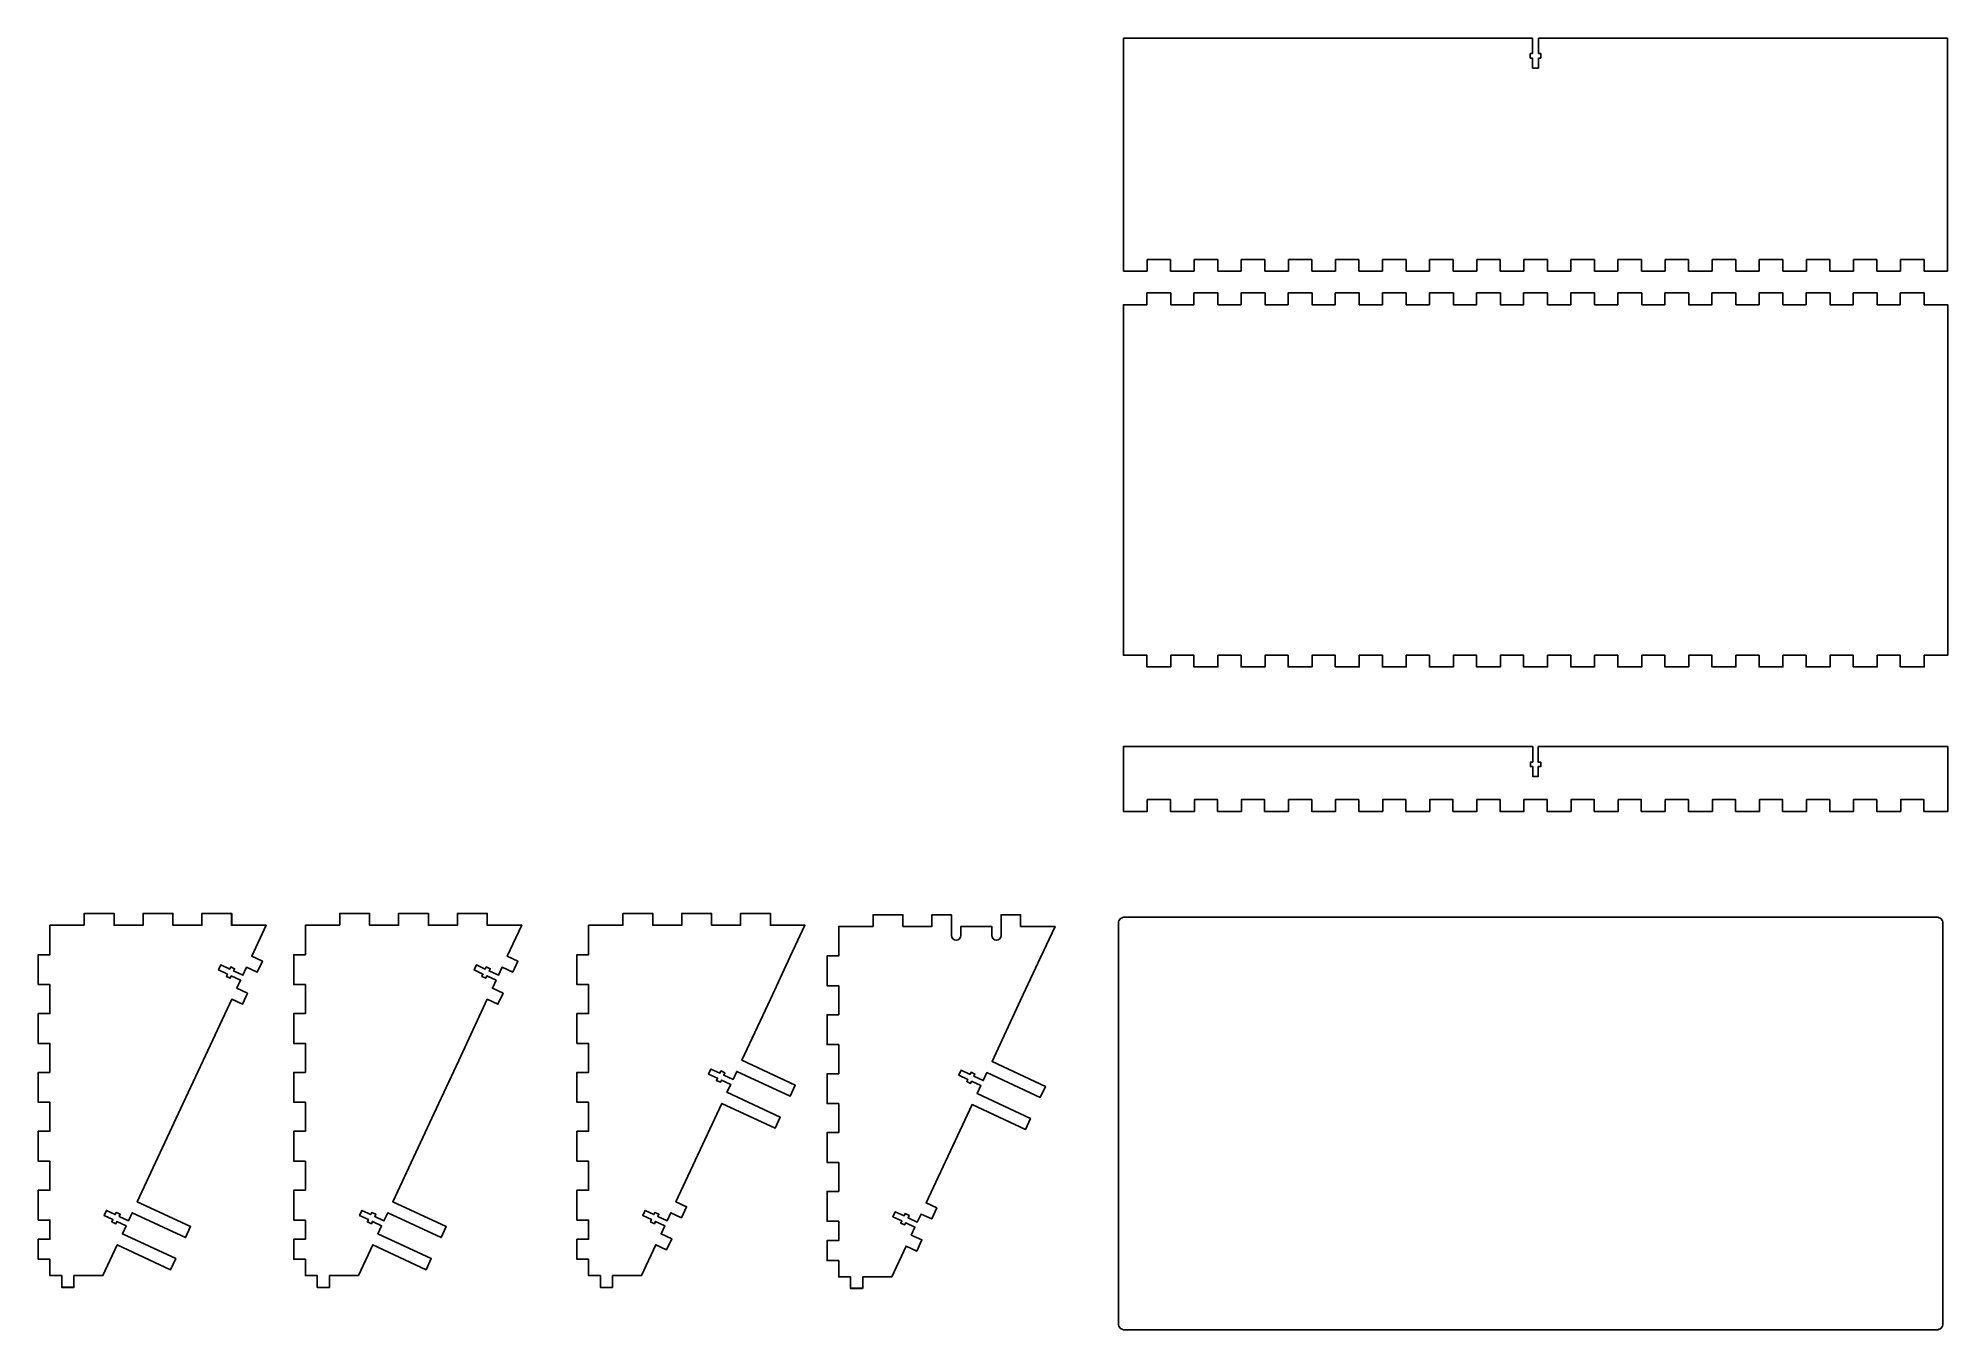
# Model space of a CAD drawing. Header units: millimetres. Extents: x -118 to 856, y -46 to 612.
import ezdxf

# ---------------------------------------------------------------- set-up
doc = ezdxf.new("R2010")
doc.units = ezdxf.units.MM

# ---------------------------------------------------------------- blocks, each defined once
blk = doc.blocks.new('M3 Bolt Nut Slot')
for p, q in [((-12.4, -3), (-12.4, 0)), ((-12.4, 0), (-7.4, 0)), ((-7.4, 0), (-7.4, 1.25)), ((-7.4, 1.25), (-5, 1.25)), ((-5, 1.25), (-5, 0)), ((-5, 0), (0, 0)), ((-7.4, -3), (-12.4, -3)), ((-7.4, -4.25), (-7.4, -3)), ((-5, -4.25), (-7.4, -4.25)), ((0, -3), (-5, -3)), ((-5, -3), (-5, -4.25))]:
    blk.add_line(p, q)
blk = doc.blocks.new('Back Panel')
for p, q in [((0, -115.952), (0, 2.798)), ((0, 2.798), (208.5, 2.798)), ((0, -115.952), (0, 2.798)), ((0, 2.798), (208.5, 2.798)), ((0, -115.952), (0, 2.798)), ((0, 2.798), (208.5, 2.798)), ((0, -115.952), (0, 2.798)), ((0, 2.798), (208.5, 2.798)), ((0, -115.952), (0, 2.798)), ((0, 2.798), (208.5, 2.798)), ((0, -115.952), (0, 2.798)), ((0, 2.798), (208.5, 2.798)), ((0, -115.952), (0, 2.798)), ((0, 2.798), (208.5, 2.798)), ((0, -115.952), (0, 2.798)), ((0, 2.798), (208.5, 2.798)), ((0, -115.952), (0, 2.798)), ((0, 2.798), (208.5, 2.798)), ((0, -115.952), (0, 2.798)), ((0, 2.798), (208.5, 2.798)), ((0, -115.952), (0, 2.798)), ((0, 2.798), (208.5, 2.798)), ((0, -115.952), (0, 2.798)), ((0, 2.798), (208.5, 2.798)), ((0, -115.952), (0, 2.798)), ((0, 2.798), (208.5, 2.798)), ((0, -115.952), (0, 2.798)), ((0, 2.798), (208.5, 2.798)), ((0, -115.952), (0, 2.798)), ((0, 2.798), (208.5, 2.798)), ((0, -115.952), (0, 2.798)), ((0, 2.798), (208.5, 2.798)), ((0, -115.952), (0, 2.798)), ((0, 2.798), (208.5, 2.798)), ((0, -115.952), (0, 2.798)), ((0, 2.798), (208.5, 2.798)), ((0, -115.952), (0, 2.798)), ((0, 2.798), (208.5, 2.798)), ((0, -115.952), (0, 2.798)), ((0, 2.798), (208.5, 2.798)), ((0, -115.952), (0, 2.798)), ((0, 2.798), (208.5, 2.798)), ((0, -115.952), (0, 2.798)), ((0, 2.798), (208.5, 2.798)), ((0, -115.952), (0, 2.798)), ((0, 2.798), (208.5, 2.798)), ((0, -115.952), (0, 2.798)), ((0, 2.798), (208.5, 2.798)), ((0, -115.952), (0, 2.798)), ((0, 2.798), (208.5, 2.798)), ((0, -115.952), (0, 2.798)), ((0, 2.798), (208.5, 2.798)), ((0, -115.952), (0, 2.798)), ((0, 2.798), (208.5, 2.798)), ((0, -115.952), (0, 2.798)), ((0, 2.798), (208.5, 2.798)), ((0, -115.952), (0, 2.798)), ((0, 2.798), (208.5, 2.798)), ((0, -115.952), (0, 2.798)), ((0, 2.798), (208.5, 2.798)), ((208.5, 0), (208.5, 2.798)), ((208.5, 0), (208.5, 2.798)), ((208.5, 0), (208.5, 2.798)), ((208.5, 0), (208.5, 2.798)), ((208.5, 0), (208.5, 2.798)), ((208.5, 0), (208.5, 2.798)), ((208.5, 0), (208.5, 2.798)), ((208.5, 0), (208.5, 2.798)), ((208.5, 0), (208.5, 2.798)), ((208.5, 0), (208.5, 2.798)), ((208.5, 0), (208.5, 2.798)), ((208.5, 0), (208.5, 2.798)), ((208.5, 0), (208.5, 2.798)), ((208.5, 0), (208.5, 2.798)), ((208.5, 0), (208.5, 2.798)), ((208.5, 0), (208.5, 2.798)), ((208.5, 0), (208.5, 2.798)), ((208.5, 0), (208.5, 2.798)), ((208.5, 0), (208.5, 2.798)), ((208.5, 0), (208.5, 2.798)), ((208.5, 0), (208.5, 2.798)), ((208.5, 0), (208.5, 2.798)), ((208.5, 0), (208.5, 2.798)), ((208.5, 0), (208.5, 2.798)), ((208.5, 0), (208.5, 2.798)), ((208.5, 0), (208.5, 2.798)), ((208.5, 0), (208.5, 2.798)), ((208.5, 0), (208.5, 2.798)), ((208.5, 0), (208.5, 2.798)), ((208.5, 0), (208.5, 2.798)), ((211.5, 0), (211.5, 2.798)), ((211.5, 2.798), (420, 2.798)), ((211.5, 0), (211.5, 2.798)), ((211.5, 2.798), (420, 2.798)), ((211.5, 0), (211.5, 2.798)), ((211.5, 2.798), (420, 2.798)), ((211.5, 0), (211.5, 2.798)), ((211.5, 2.798), (420, 2.798)), ((211.5, 0), (211.5, 2.798)), ((211.5, 2.798), (420, 2.798)), ((211.5, 0), (211.5, 2.798)), ((211.5, 2.798), (420, 2.798)), ((211.5, 0), (211.5, 2.798)), ((211.5, 2.798), (420, 2.798)), ((211.5, 0), (211.5, 2.798)), ((211.5, 2.798), (420, 2.798)), ((211.5, 0), (211.5, 2.798)), ((211.5, 2.798), (420, 2.798)), ((211.5, 0), (211.5, 2.798)), ((211.5, 2.798), (420, 2.798)), ((211.5, 0), (211.5, 2.798)), ((211.5, 2.798), (420, 2.798)), ((211.5, 0), (211.5, 2.798)), ((211.5, 2.798), (420, 2.798)), ((211.5, 0), (211.5, 2.798)), ((211.5, 2.798), (420, 2.798)), ((211.5, 0), (211.5, 2.798)), ((211.5, 2.798), (420, 2.798)), ((211.5, 0), (211.5, 2.798)), ((211.5, 2.798), (420, 2.798)), ((211.5, 0), (211.5, 2.798)), ((211.5, 2.798), (420, 2.798)), ((211.5, 0), (211.5, 2.798)), ((211.5, 2.798), (420, 2.798)), ((211.5, 0), (211.5, 2.798)), ((211.5, 2.798), (420, 2.798)), ((211.5, 0), (211.5, 2.798)), ((211.5, 2.798), (420, 2.798)), ((211.5, 0), (211.5, 2.798)), ((211.5, 2.798), (420, 2.798)), ((211.5, 0), (211.5, 2.798)), ((211.5, 2.798), (420, 2.798)), ((211.5, 0), (211.5, 2.798)), ((211.5, 2.798), (420, 2.798)), ((211.5, 0), (211.5, 2.798)), ((211.5, 2.798), (420, 2.798)), ((211.5, 0), (211.5, 2.798)), ((211.5, 2.798), (420, 2.798)), ((211.5, 0), (211.5, 2.798)), ((211.5, 2.798), (420, 2.798)), ((211.5, 0), (211.5, 2.798)), ((211.5, 2.798), (420, 2.798)), ((211.5, 0), (211.5, 2.798)), ((211.5, 2.798), (420, 2.798)), ((211.5, 0), (211.5, 2.798)), ((211.5, 2.798), (420, 2.798)), ((211.5, 0), (211.5, 2.798)), ((211.5, 2.798), (420, 2.798)), ((211.5, 0), (211.5, 2.798)), ((211.5, 2.798), (420, 2.798)), ((420, 2.798), (420, -115.952)), ((420, 2.798), (420, -115.952)), ((420, 2.798), (420, -115.952)), ((420, 2.798), (420, -115.952)), ((420, 2.798), (420, -115.952)), ((420, 2.798), (420, -115.952)), ((420, 2.798), (420, -115.952)), ((420, 2.798), (420, -115.952)), ((420, 2.798), (420, -115.952)), ((420, 2.798), (420, -115.952)), ((420, 2.798), (420, -115.952)), ((420, 2.798), (420, -115.952)), ((420, 2.798), (420, -115.952)), ((420, 2.798), (420, -115.952)), ((420, 2.798), (420, -115.952)), ((420, 2.798), (420, -115.952)), ((420, 2.798), (420, -115.952)), ((420, 2.798), (420, -115.952)), ((420, 2.798), (420, -115.952)), ((420, 2.798), (420, -115.952)), ((420, 2.798), (420, -115.952)), ((420, 2.798), (420, -115.952)), ((420, 2.798), (420, -115.952)), ((420, 2.798), (420, -115.952)), ((420, 2.798), (420, -115.952)), ((420, 2.798), (420, -115.952)), ((420, 2.798), (420, -115.952)), ((420, 2.798), (420, -115.952)), ((420, 2.798), (420, -115.952)), ((420, 2.798), (420, -115.952)), ((0, -115.952), (12, -115.952)), ((0, -115.952), (12, -115.952)), ((0, -115.952), (12, -115.952)), ((0, -115.952), (12, -115.952)), ((0, -115.952), (12, -115.952)), ((0, -115.952), (12, -115.952)), ((0, -115.952), (12, -115.952)), ((0, -115.952), (12, -115.952)), ((0, -115.952), (12, -115.952)), ((0, -115.952), (12, -115.952)), ((0, -115.952), (12, -115.952)), ((0, -115.952), (12, -115.952)), ((0, -115.952), (12, -115.952)), ((0, -115.952), (12, -115.952)), ((0, -115.952), (12, -115.952)), ((0, -115.952), (12, -115.952)), ((0, -115.952), (12, -115.952)), ((0, -115.952), (12, -115.952)), ((0, -115.952), (12, -115.952)), ((0, -115.952), (12, -115.952)), ((0, -115.952), (12, -115.952)), ((0, -115.952), (12, -115.952)), ((0, -115.952), (12, -115.952)), ((0, -115.952), (12, -115.952)), ((0, -115.952), (12, -115.952)), ((0, -115.952), (12, -115.952)), ((0, -115.952), (12, -115.952)), ((0, -115.952), (12, -115.952)), ((0, -115.952), (12, -115.952)), ((0, -115.952), (12, -115.952)), ((12, -115.952), (12, -109.952)), ((12, -109.952), (24, -109.952)), ((12, -115.952), (12, -109.952)), ((12, -109.952), (24, -109.952)), ((12, -115.952), (12, -109.952)), ((12, -109.952), (24, -109.952)), ((12, -115.952), (12, -109.952)), ((12, -109.952), (24, -109.952)), ((12, -115.952), (12, -109.952)), ((12, -109.952), (24, -109.952)), ((12, -115.952), (12, -109.952)), ((12, -109.952), (24, -109.952)), ((12, -115.952), (12, -109.952)), ((12, -109.952), (24, -109.952)), ((12, -115.952), (12, -109.952)), ((12, -109.952), (24, -109.952)), ((12, -115.952), (12, -109.952)), ((12, -109.952), (24, -109.952)), ((12, -115.952), (12, -109.952)), ((12, -109.952), (24, -109.952)), ((12, -115.952), (12, -109.952)), ((12, -109.952), (24, -109.952)), ((12, -115.952), (12, -109.952)), ((12, -109.952), (24, -109.952)), ((12, -115.952), (12, -109.952)), ((12, -109.952), (24, -109.952)), ((12, -115.952), (12, -109.952)), ((12, -109.952), (24, -109.952)), ((12, -115.952), (12, -109.952)), ((12, -109.952), (24, -109.952)), ((12, -115.952), (12, -109.952)), ((12, -109.952), (24, -109.952)), ((12, -115.952), (12, -109.952)), ((12, -109.952), (24, -109.952)), ((12, -115.952), (12, -109.952)), ((12, -109.952), (24, -109.952)), ((12, -115.952), (12, -109.952)), ((12, -109.952), (24, -109.952)), ((12, -115.952), (12, -109.952)), ((12, -109.952), (24, -109.952)), ((12, -115.952), (12, -109.952)), ((12, -109.952), (24, -109.952)), ((12, -115.952), (12, -109.952)), ((12, -109.952), (24, -109.952)), ((12, -115.952), (12, -109.952)), ((12, -109.952), (24, -109.952)), ((12, -115.952), (12, -109.952)), ((12, -109.952), (24, -109.952)), ((12, -115.952), (12, -109.952)), ((12, -109.952), (24, -109.952)), ((12, -115.952), (12, -109.952)), ((12, -109.952), (24, -109.952)), ((12, -115.952), (12, -109.952)), ((12, -109.952), (24, -109.952)), ((12, -115.952), (12, -109.952)), ((12, -109.952), (24, -109.952)), ((12, -115.952), (12, -109.952)), ((12, -109.952), (24, -109.952)), ((12, -115.952), (12, -109.952)), ((12, -109.952), (24, -109.952)), ((24, -109.952), (24, -115.952)), ((24, -109.952), (24, -115.952)), ((24, -109.952), (24, -115.952)), ((24, -109.952), (24, -115.952)), ((24, -109.952), (24, -115.952)), ((24, -109.952), (24, -115.952)), ((24, -109.952), (24, -115.952)), ((24, -109.952), (24, -115.952)), ((24, -109.952), (24, -115.952)), ((24, -109.952), (24, -115.952)), ((24, -109.952), (24, -115.952)), ((24, -109.952), (24, -115.952)), ((24, -109.952), (24, -115.952)), ((24, -109.952), (24, -115.952)), ((24, -109.952), (24, -115.952)), ((24, -109.952), (24, -115.952)), ((24, -109.952), (24, -115.952)), ((24, -109.952), (24, -115.952)), ((24, -109.952), (24, -115.952)), ((24, -109.952), (24, -115.952)), ((24, -109.952), (24, -115.952)), ((24, -109.952), (24, -115.952)), ((24, -109.952), (24, -115.952)), ((24, -109.952), (24, -115.952)), ((24, -109.952), (24, -115.952)), ((24, -109.952), (24, -115.952)), ((24, -109.952), (24, -115.952)), ((24, -109.952), (24, -115.952)), ((24, -109.952), (24, -115.952)), ((24, -109.952), (24, -115.952)), ((24, -115.952), (36, -115.952)), ((24, -115.952), (36, -115.952)), ((24, -115.952), (36, -115.952)), ((24, -115.952), (36, -115.952)), ((24, -115.952), (36, -115.952)), ((24, -115.952), (36, -115.952)), ((24, -115.952), (36, -115.952)), ((24, -115.952), (36, -115.952)), ((24, -115.952), (36, -115.952)), ((24, -115.952), (36, -115.952)), ((24, -115.952), (36, -115.952)), ((24, -115.952), (36, -115.952)), ((24, -115.952), (36, -115.952)), ((24, -115.952), (36, -115.952)), ((24, -115.952), (36, -115.952)), ((24, -115.952), (36, -115.952)), ((24, -115.952), (36, -115.952)), ((24, -115.952), (36, -115.952)), ((24, -115.952), (36, -115.952)), ((24, -115.952), (36, -115.952)), ((24, -115.952), (36, -115.952)), ((24, -115.952), (36, -115.952)), ((24, -115.952), (36, -115.952)), ((24, -115.952), (36, -115.952)), ((24, -115.952), (36, -115.952)), ((24, -115.952), (36, -115.952)), ((24, -115.952), (36, -115.952)), ((24, -115.952), (36, -115.952)), ((24, -115.952), (36, -115.952)), ((24, -115.952), (36, -115.952)), ((36, -115.952), (36, -109.952)), ((36, -109.952), (48, -109.952)), ((36, -115.952), (36, -109.952)), ((36, -109.952), (48, -109.952)), ((36, -115.952), (36, -109.952)), ((36, -109.952), (48, -109.952)), ((36, -115.952), (36, -109.952)), ((36, -109.952), (48, -109.952)), ((36, -115.952), (36, -109.952)), ((36, -109.952), (48, -109.952)), ((36, -115.952), (36, -109.952)), ((36, -109.952), (48, -109.952)), ((36, -115.952), (36, -109.952)), ((36, -109.952), (48, -109.952)), ((36, -115.952), (36, -109.952)), ((36, -109.952), (48, -109.952)), ((36, -115.952), (36, -109.952)), ((36, -109.952), (48, -109.952)), ((36, -115.952), (36, -109.952)), ((36, -109.952), (48, -109.952)), ((36, -115.952), (36, -109.952)), ((36, -109.952), (48, -109.952)), ((36, -115.952), (36, -109.952)), ((36, -109.952), (48, -109.952)), ((36, -115.952), (36, -109.952)), ((36, -109.952), (48, -109.952)), ((36, -115.952), (36, -109.952)), ((36, -109.952), (48, -109.952)), ((36, -115.952), (36, -109.952)), ((36, -109.952), (48, -109.952)), ((36, -115.952), (36, -109.952)), ((36, -109.952), (48, -109.952)), ((36, -115.952), (36, -109.952)), ((36, -109.952), (48, -109.952)), ((36, -115.952), (36, -109.952)), ((36, -109.952), (48, -109.952)), ((36, -115.952), (36, -109.952)), ((36, -109.952), (48, -109.952)), ((36, -115.952), (36, -109.952)), ((36, -109.952), (48, -109.952)), ((36, -115.952), (36, -109.952)), ((36, -109.952), (48, -109.952)), ((36, -115.952), (36, -109.952)), ((36, -109.952), (48, -109.952)), ((36, -115.952), (36, -109.952)), ((36, -109.952), (48, -109.952)), ((36, -115.952), (36, -109.952)), ((36, -109.952), (48, -109.952)), ((36, -115.952), (36, -109.952)), ((36, -109.952), (48, -109.952)), ((36, -115.952), (36, -109.952)), ((36, -109.952), (48, -109.952)), ((36, -115.952), (36, -109.952)), ((36, -109.952), (48, -109.952)), ((36, -115.952), (36, -109.952)), ((36, -109.952), (48, -109.952)), ((36, -115.952), (36, -109.952)), ((36, -109.952), (48, -109.952)), ((36, -115.952), (36, -109.952)), ((36, -109.952), (48, -109.952)), ((48, -109.952), (48, -115.952)), ((48, -109.952), (48, -115.952)), ((48, -109.952), (48, -115.952)), ((48, -109.952), (48, -115.952)), ((48, -109.952), (48, -115.952)), ((48, -109.952), (48, -115.952)), ((48, -109.952), (48, -115.952)), ((48, -109.952), (48, -115.952)), ((48, -109.952), (48, -115.952)), ((48, -109.952), (48, -115.952)), ((48, -109.952), (48, -115.952)), ((48, -109.952), (48, -115.952)), ((48, -109.952), (48, -115.952)), ((48, -109.952), (48, -115.952)), ((48, -109.952), (48, -115.952)), ((48, -109.952), (48, -115.952)), ((48, -109.952), (48, -115.952)), ((48, -109.952), (48, -115.952)), ((48, -109.952), (48, -115.952)), ((48, -109.952), (48, -115.952)), ((48, -109.952), (48, -115.952)), ((48, -109.952), (48, -115.952)), ((48, -109.952), (48, -115.952)), ((48, -109.952), (48, -115.952)), ((48, -109.952), (48, -115.952)), ((48, -109.952), (48, -115.952)), ((48, -109.952), (48, -115.952)), ((48, -109.952), (48, -115.952)), ((48, -109.952), (48, -115.952)), ((48, -109.952), (48, -115.952)), ((48, -115.952), (60, -115.952)), ((48, -115.952), (60, -115.952)), ((48, -115.952), (60, -115.952)), ((48, -115.952), (60, -115.952)), ((48, -115.952), (60, -115.952)), ((48, -115.952), (60, -115.952)), ((48, -115.952), (60, -115.952)), ((48, -115.952), (60, -115.952)), ((48, -115.952), (60, -115.952)), ((48, -115.952), (60, -115.952)), ((48, -115.952), (60, -115.952)), ((48, -115.952), (60, -115.952)), ((48, -115.952), (60, -115.952)), ((48, -115.952), (60, -115.952)), ((48, -115.952), (60, -115.952)), ((48, -115.952), (60, -115.952)), ((48, -115.952), (60, -115.952)), ((48, -115.952), (60, -115.952)), ((48, -115.952), (60, -115.952)), ((48, -115.952), (60, -115.952)), ((48, -115.952), (60, -115.952)), ((48, -115.952), (60, -115.952)), ((48, -115.952), (60, -115.952)), ((48, -115.952), (60, -115.952)), ((48, -115.952), (60, -115.952)), ((48, -115.952), (60, -115.952)), ((48, -115.952), (60, -115.952)), ((48, -115.952), (60, -115.952)), ((48, -115.952), (60, -115.952)), ((48, -115.952), (60, -115.952)), ((60, -115.952), (60, -109.952)), ((60, -109.952), (72, -109.952)), ((60, -115.952), (60, -109.952)), ((60, -109.952), (72, -109.952)), ((60, -115.952), (60, -109.952)), ((60, -109.952), (72, -109.952)), ((60, -115.952), (60, -109.952)), ((60, -109.952), (72, -109.952)), ((60, -115.952), (60, -109.952)), ((60, -109.952), (72, -109.952)), ((60, -115.952), (60, -109.952)), ((60, -109.952), (72, -109.952)), ((60, -115.952), (60, -109.952)), ((60, -109.952), (72, -109.952)), ((60, -115.952), (60, -109.952)), ((60, -109.952), (72, -109.952)), ((60, -115.952), (60, -109.952)), ((60, -109.952), (72, -109.952)), ((60, -115.952), (60, -109.952)), ((60, -109.952), (72, -109.952)), ((60, -115.952), (60, -109.952)), ((60, -109.952), (72, -109.952)), ((60, -115.952), (60, -109.952)), ((60, -109.952), (72, -109.952)), ((60, -115.952), (60, -109.952)), ((60, -109.952), (72, -109.952)), ((60, -115.952), (60, -109.952)), ((60, -109.952), (72, -109.952)), ((60, -115.952), (60, -109.952)), ((60, -109.952), (72, -109.952)), ((60, -115.952), (60, -109.952)), ((60, -109.952), (72, -109.952)), ((60, -115.952), (60, -109.952)), ((60, -109.952), (72, -109.952)), ((60, -115.952), (60, -109.952)), ((60, -109.952), (72, -109.952)), ((60, -115.952), (60, -109.952)), ((60, -109.952), (72, -109.952)), ((60, -115.952), (60, -109.952)), ((60, -109.952), (72, -109.952)), ((60, -115.952), (60, -109.952)), ((60, -109.952), (72, -109.952)), ((60, -115.952), (60, -109.952)), ((60, -109.952), (72, -109.952)), ((60, -115.952), (60, -109.952)), ((60, -109.952), (72, -109.952)), ((60, -115.952), (60, -109.952)), ((60, -109.952), (72, -109.952)), ((60, -115.952), (60, -109.952)), ((60, -109.952), (72, -109.952)), ((60, -115.952), (60, -109.952)), ((60, -109.952), (72, -109.952)), ((60, -115.952), (60, -109.952)), ((60, -109.952), (72, -109.952)), ((60, -115.952), (60, -109.952)), ((60, -109.952), (72, -109.952)), ((60, -115.952), (60, -109.952)), ((60, -109.952), (72, -109.952)), ((60, -115.952), (60, -109.952)), ((60, -109.952), (72, -109.952)), ((72, -109.952), (72, -115.952)), ((72, -109.952), (72, -115.952)), ((72, -109.952), (72, -115.952)), ((72, -109.952), (72, -115.952)), ((72, -109.952), (72, -115.952)), ((72, -109.952), (72, -115.952)), ((72, -109.952), (72, -115.952)), ((72, -109.952), (72, -115.952)), ((72, -109.952), (72, -115.952)), ((72, -109.952), (72, -115.952)), ((72, -109.952), (72, -115.952)), ((72, -109.952), (72, -115.952)), ((72, -109.952), (72, -115.952)), ((72, -109.952), (72, -115.952)), ((72, -109.952), (72, -115.952)), ((72, -109.952), (72, -115.952)), ((72, -109.952), (72, -115.952)), ((72, -109.952), (72, -115.952)), ((72, -109.952), (72, -115.952)), ((72, -109.952), (72, -115.952)), ((72, -109.952), (72, -115.952)), ((72, -109.952), (72, -115.952)), ((72, -109.952), (72, -115.952)), ((72, -109.952), (72, -115.952)), ((72, -109.952), (72, -115.952)), ((72, -109.952), (72, -115.952)), ((72, -109.952), (72, -115.952)), ((72, -109.952), (72, -115.952)), ((72, -109.952), (72, -115.952)), ((72, -109.952), (72, -115.952)), ((72, -115.952), (84, -115.952)), ((72, -115.952), (84, -115.952)), ((72, -115.952), (84, -115.952)), ((72, -115.952), (84, -115.952)), ((72, -115.952), (84, -115.952)), ((72, -115.952), (84, -115.952)), ((72, -115.952), (84, -115.952)), ((72, -115.952), (84, -115.952)), ((72, -115.952), (84, -115.952)), ((72, -115.952), (84, -115.952)), ((72, -115.952), (84, -115.952)), ((72, -115.952), (84, -115.952)), ((72, -115.952), (84, -115.952)), ((72, -115.952), (84, -115.952)), ((72, -115.952), (84, -115.952)), ((72, -115.952), (84, -115.952)), ((72, -115.952), (84, -115.952)), ((72, -115.952), (84, -115.952)), ((72, -115.952), (84, -115.952)), ((72, -115.952), (84, -115.952)), ((72, -115.952), (84, -115.952)), ((72, -115.952), (84, -115.952)), ((72, -115.952), (84, -115.952)), ((72, -115.952), (84, -115.952)), ((72, -115.952), (84, -115.952)), ((72, -115.952), (84, -115.952)), ((72, -115.952), (84, -115.952)), ((72, -115.952), (84, -115.952)), ((72, -115.952), (84, -115.952)), ((72, -115.952), (84, -115.952)), ((84, -115.952), (84, -109.952)), ((84, -109.952), (96, -109.952)), ((84, -115.952), (84, -109.952)), ((84, -109.952), (96, -109.952)), ((84, -115.952), (84, -109.952)), ((84, -109.952), (96, -109.952)), ((84, -115.952), (84, -109.952)), ((84, -109.952), (96, -109.952)), ((84, -115.952), (84, -109.952)), ((84, -109.952), (96, -109.952)), ((84, -115.952), (84, -109.952)), ((84, -109.952), (96, -109.952)), ((84, -115.952), (84, -109.952)), ((84, -109.952), (96, -109.952)), ((84, -115.952), (84, -109.952)), ((84, -109.952), (96, -109.952)), ((84, -115.952), (84, -109.952)), ((84, -109.952), (96, -109.952)), ((84, -115.952), (84, -109.952)), ((84, -109.952), (96, -109.952)), ((84, -115.952), (84, -109.952)), ((84, -109.952), (96, -109.952)), ((84, -115.952), (84, -109.952)), ((84, -109.952), (96, -109.952)), ((84, -115.952), (84, -109.952)), ((84, -109.952), (96, -109.952)), ((84, -115.952), (84, -109.952)), ((84, -109.952), (96, -109.952)), ((84, -115.952), (84, -109.952)), ((84, -109.952), (96, -109.952)), ((84, -115.952), (84, -109.952)), ((84, -109.952), (96, -109.952)), ((84, -115.952), (84, -109.952)), ((84, -109.952), (96, -109.952)), ((84, -115.952), (84, -109.952)), ((84, -109.952), (96, -109.952)), ((84, -115.952), (84, -109.952)), ((84, -109.952), (96, -109.952)), ((84, -115.952), (84, -109.952)), ((84, -109.952), (96, -109.952)), ((84, -115.952), (84, -109.952)), ((84, -109.952), (96, -109.952)), ((84, -115.952), (84, -109.952)), ((84, -109.952), (96, -109.952)), ((84, -115.952), (84, -109.952)), ((84, -109.952), (96, -109.952)), ((84, -115.952), (84, -109.952)), ((84, -109.952), (96, -109.952)), ((84, -115.952), (84, -109.952)), ((84, -109.952), (96, -109.952)), ((84, -115.952), (84, -109.952)), ((84, -109.952), (96, -109.952)), ((84, -115.952), (84, -109.952)), ((84, -109.952), (96, -109.952)), ((84, -115.952), (84, -109.952)), ((84, -109.952), (96, -109.952)), ((84, -115.952), (84, -109.952)), ((84, -109.952), (96, -109.952)), ((84, -115.952), (84, -109.952)), ((84, -109.952), (96, -109.952)), ((96, -109.952), (96, -115.952)), ((96, -109.952), (96, -115.952)), ((96, -109.952), (96, -115.952)), ((96, -109.952), (96, -115.952)), ((96, -109.952), (96, -115.952)), ((96, -109.952), (96, -115.952)), ((96, -109.952), (96, -115.952)), ((96, -109.952), (96, -115.952)), ((96, -109.952), (96, -115.952)), ((96, -109.952), (96, -115.952)), ((96, -109.952), (96, -115.952)), ((96, -109.952), (96, -115.952)), ((96, -109.952), (96, -115.952)), ((96, -109.952), (96, -115.952)), ((96, -109.952), (96, -115.952)), ((96, -109.952), (96, -115.952)), ((96, -109.952), (96, -115.952)), ((96, -109.952), (96, -115.952)), ((96, -109.952), (96, -115.952)), ((96, -109.952), (96, -115.952)), ((96, -109.952), (96, -115.952)), ((96, -109.952), (96, -115.952)), ((96, -109.952), (96, -115.952)), ((96, -109.952), (96, -115.952)), ((96, -109.952), (96, -115.952)), ((96, -109.952), (96, -115.952)), ((96, -109.952), (96, -115.952)), ((96, -109.952), (96, -115.952)), ((96, -109.952), (96, -115.952)), ((96, -109.952), (96, -115.952)), ((96, -115.952), (108, -115.952)), ((96, -115.952), (108, -115.952)), ((96, -115.952), (108, -115.952)), ((96, -115.952), (108, -115.952)), ((96, -115.952), (108, -115.952)), ((96, -115.952), (108, -115.952)), ((96, -115.952), (108, -115.952)), ((96, -115.952), (108, -115.952)), ((96, -115.952), (108, -115.952)), ((96, -115.952), (108, -115.952)), ((96, -115.952), (108, -115.952)), ((96, -115.952), (108, -115.952)), ((96, -115.952), (108, -115.952)), ((96, -115.952), (108, -115.952)), ((96, -115.952), (108, -115.952)), ((96, -115.952), (108, -115.952)), ((96, -115.952), (108, -115.952)), ((96, -115.952), (108, -115.952)), ((96, -115.952), (108, -115.952)), ((96, -115.952), (108, -115.952)), ((96, -115.952), (108, -115.952)), ((96, -115.952), (108, -115.952)), ((96, -115.952), (108, -115.952)), ((96, -115.952), (108, -115.952)), ((96, -115.952), (108, -115.952)), ((96, -115.952), (108, -115.952)), ((96, -115.952), (108, -115.952)), ((96, -115.952), (108, -115.952)), ((96, -115.952), (108, -115.952)), ((96, -115.952), (108, -115.952)), ((108, -115.952), (108, -109.952)), ((108, -109.952), (120, -109.952)), ((108, -115.952), (108, -109.952)), ((108, -109.952), (120, -109.952)), ((108, -115.952), (108, -109.952)), ((108, -109.952), (120, -109.952)), ((108, -115.952), (108, -109.952)), ((108, -109.952), (120, -109.952)), ((108, -115.952), (108, -109.952)), ((108, -109.952), (120, -109.952)), ((108, -115.952), (108, -109.952)), ((108, -109.952), (120, -109.952)), ((108, -115.952), (108, -109.952)), ((108, -109.952), (120, -109.952)), ((108, -115.952), (108, -109.952)), ((108, -109.952), (120, -109.952)), ((108, -115.952), (108, -109.952)), ((108, -109.952), (120, -109.952)), ((108, -115.952), (108, -109.952)), ((108, -109.952), (120, -109.952)), ((108, -115.952), (108, -109.952)), ((108, -109.952), (120, -109.952)), ((108, -115.952), (108, -109.952)), ((108, -109.952), (120, -109.952)), ((108, -115.952), (108, -109.952)), ((108, -109.952), (120, -109.952)), ((108, -115.952), (108, -109.952)), ((108, -109.952), (120, -109.952)), ((108, -115.952), (108, -109.952)), ((108, -109.952), (120, -109.952)), ((108, -115.952), (108, -109.952)), ((108, -109.952), (120, -109.952)), ((108, -115.952), (108, -109.952)), ((108, -109.952), (120, -109.952)), ((108, -115.952), (108, -109.952)), ((108, -109.952), (120, -109.952)), ((108, -115.952), (108, -109.952)), ((108, -109.952), (120, -109.952)), ((108, -115.952), (108, -109.952)), ((108, -109.952), (120, -109.952)), ((108, -115.952), (108, -109.952)), ((108, -109.952), (120, -109.952)), ((108, -115.952), (108, -109.952)), ((108, -109.952), (120, -109.952)), ((108, -115.952), (108, -109.952)), ((108, -109.952), (120, -109.952)), ((108, -115.952), (108, -109.952)), ((108, -109.952), (120, -109.952)), ((108, -115.952), (108, -109.952)), ((108, -109.952), (120, -109.952)), ((108, -115.952), (108, -109.952)), ((108, -109.952), (120, -109.952)), ((108, -115.952), (108, -109.952)), ((108, -109.952), (120, -109.952)), ((108, -115.952), (108, -109.952)), ((108, -109.952), (120, -109.952)), ((108, -115.952), (108, -109.952)), ((108, -109.952), (120, -109.952)), ((108, -115.952), (108, -109.952)), ((108, -109.952), (120, -109.952)), ((120, -109.952), (120, -115.952)), ((120, -109.952), (120, -115.952)), ((120, -109.952), (120, -115.952)), ((120, -109.952), (120, -115.952)), ((120, -109.952), (120, -115.952)), ((120, -109.952), (120, -115.952)), ((120, -109.952), (120, -115.952)), ((120, -109.952), (120, -115.952)), ((120, -109.952), (120, -115.952)), ((120, -109.952), (120, -115.952)), ((120, -109.952), (120, -115.952)), ((120, -109.952), (120, -115.952)), ((120, -109.952), (120, -115.952)), ((120, -109.952), (120, -115.952)), ((120, -109.952), (120, -115.952)), ((120, -109.952), (120, -115.952)), ((120, -109.952), (120, -115.952)), ((120, -109.952), (120, -115.952)), ((120, -109.952), (120, -115.952)), ((120, -109.952), (120, -115.952)), ((120, -109.952), (120, -115.952)), ((120, -109.952), (120, -115.952)), ((120, -109.952), (120, -115.952)), ((120, -109.952), (120, -115.952)), ((120, -109.952), (120, -115.952)), ((120, -109.952), (120, -115.952)), ((120, -109.952), (120, -115.952)), ((120, -109.952), (120, -115.952)), ((120, -109.952), (120, -115.952)), ((120, -109.952), (120, -115.952)), ((120, -115.952), (132, -115.952)), ((120, -115.952), (132, -115.952)), ((120, -115.952), (132, -115.952)), ((120, -115.952), (132, -115.952)), ((120, -115.952), (132, -115.952)), ((120, -115.952), (132, -115.952)), ((120, -115.952), (132, -115.952)), ((120, -115.952), (132, -115.952)), ((120, -115.952), (132, -115.952)), ((120, -115.952), (132, -115.952)), ((120, -115.952), (132, -115.952)), ((120, -115.952), (132, -115.952)), ((120, -115.952), (132, -115.952)), ((120, -115.952), (132, -115.952)), ((120, -115.952), (132, -115.952)), ((120, -115.952), (132, -115.952)), ((120, -115.952), (132, -115.952)), ((120, -115.952), (132, -115.952)), ((120, -115.952), (132, -115.952)), ((120, -115.952), (132, -115.952)), ((120, -115.952), (132, -115.952)), ((120, -115.952), (132, -115.952)), ((120, -115.952), (132, -115.952)), ((120, -115.952), (132, -115.952)), ((120, -115.952), (132, -115.952)), ((120, -115.952), (132, -115.952)), ((120, -115.952), (132, -115.952)), ((120, -115.952), (132, -115.952)), ((120, -115.952), (132, -115.952)), ((120, -115.952), (132, -115.952)), ((132, -115.952), (132, -109.952)), ((132, -109.952), (144, -109.952)), ((132, -115.952), (132, -109.952)), ((132, -109.952), (144, -109.952)), ((132, -115.952), (132, -109.952)), ((132, -109.952), (144, -109.952)), ((132, -115.952), (132, -109.952)), ((132, -109.952), (144, -109.952)), ((132, -115.952), (132, -109.952)), ((132, -109.952), (144, -109.952)), ((132, -115.952), (132, -109.952)), ((132, -109.952), (144, -109.952)), ((132, -115.952), (132, -109.952)), ((132, -109.952), (144, -109.952)), ((132, -115.952), (132, -109.952)), ((132, -109.952), (144, -109.952)), ((132, -115.952), (132, -109.952)), ((132, -109.952), (144, -109.952)), ((132, -115.952), (132, -109.952)), ((132, -109.952), (144, -109.952)), ((132, -115.952), (132, -109.952)), ((132, -109.952), (144, -109.952)), ((132, -115.952), (132, -109.952)), ((132, -109.952), (144, -109.952)), ((132, -115.952), (132, -109.952)), ((132, -109.952), (144, -109.952)), ((132, -115.952), (132, -109.952)), ((132, -109.952), (144, -109.952)), ((132, -115.952), (132, -109.952)), ((132, -109.952), (144, -109.952)), ((132, -115.952), (132, -109.952)), ((132, -109.952), (144, -109.952)), ((132, -115.952), (132, -109.952)), ((132, -109.952), (144, -109.952)), ((132, -115.952), (132, -109.952)), ((132, -109.952), (144, -109.952)), ((132, -115.952), (132, -109.952)), ((132, -109.952), (144, -109.952)), ((132, -115.952), (132, -109.952)), ((132, -109.952), (144, -109.952)), ((132, -115.952), (132, -109.952)), ((132, -109.952), (144, -109.952)), ((132, -115.952), (132, -109.952)), ((132, -109.952), (144, -109.952)), ((132, -115.952), (132, -109.952)), ((132, -109.952), (144, -109.952)), ((132, -115.952), (132, -109.952)), ((132, -109.952), (144, -109.952)), ((132, -115.952), (132, -109.952)), ((132, -109.952), (144, -109.952)), ((132, -115.952), (132, -109.952)), ((132, -109.952), (144, -109.952)), ((132, -115.952), (132, -109.952)), ((132, -109.952), (144, -109.952)), ((132, -115.952), (132, -109.952)), ((132, -109.952), (144, -109.952)), ((132, -115.952), (132, -109.952)), ((132, -109.952), (144, -109.952)), ((132, -115.952), (132, -109.952)), ((132, -109.952), (144, -109.952)), ((144, -109.952), (144, -115.952)), ((144, -109.952), (144, -115.952)), ((144, -109.952), (144, -115.952)), ((144, -109.952), (144, -115.952)), ((144, -109.952), (144, -115.952)), ((144, -109.952), (144, -115.952)), ((144, -109.952), (144, -115.952)), ((144, -109.952), (144, -115.952)), ((144, -109.952), (144, -115.952)), ((144, -109.952), (144, -115.952)), ((144, -109.952), (144, -115.952)), ((144, -109.952), (144, -115.952)), ((144, -109.952), (144, -115.952)), ((144, -109.952), (144, -115.952)), ((144, -109.952), (144, -115.952)), ((144, -109.952), (144, -115.952)), ((144, -109.952), (144, -115.952)), ((144, -109.952), (144, -115.952)), ((144, -109.952), (144, -115.952)), ((144, -109.952), (144, -115.952)), ((144, -109.952), (144, -115.952)), ((144, -109.952), (144, -115.952)), ((144, -109.952), (144, -115.952)), ((144, -109.952), (144, -115.952)), ((144, -109.952), (144, -115.952)), ((144, -109.952), (144, -115.952)), ((144, -109.952), (144, -115.952)), ((144, -109.952), (144, -115.952)), ((144, -109.952), (144, -115.952)), ((144, -109.952), (144, -115.952)), ((144, -115.952), (156, -115.952)), ((144, -115.952), (156, -115.952)), ((144, -115.952), (156, -115.952)), ((144, -115.952), (156, -115.952)), ((144, -115.952), (156, -115.952)), ((144, -115.952), (156, -115.952)), ((144, -115.952), (156, -115.952)), ((144, -115.952), (156, -115.952)), ((144, -115.952), (156, -115.952)), ((144, -115.952), (156, -115.952)), ((144, -115.952), (156, -115.952)), ((144, -115.952), (156, -115.952)), ((144, -115.952), (156, -115.952)), ((144, -115.952), (156, -115.952)), ((144, -115.952), (156, -115.952)), ((144, -115.952), (156, -115.952)), ((144, -115.952), (156, -115.952)), ((144, -115.952), (156, -115.952)), ((144, -115.952), (156, -115.952)), ((144, -115.952), (156, -115.952)), ((144, -115.952), (156, -115.952)), ((144, -115.952), (156, -115.952)), ((144, -115.952), (156, -115.952)), ((144, -115.952), (156, -115.952)), ((144, -115.952), (156, -115.952)), ((144, -115.952), (156, -115.952)), ((144, -115.952), (156, -115.952)), ((144, -115.952), (156, -115.952)), ((144, -115.952), (156, -115.952)), ((144, -115.952), (156, -115.952)), ((156, -115.952), (156, -109.952)), ((156, -109.952), (168, -109.952)), ((156, -115.952), (156, -109.952)), ((156, -109.952), (168, -109.952)), ((156, -115.952), (156, -109.952)), ((156, -109.952), (168, -109.952)), ((156, -115.952), (156, -109.952)), ((156, -109.952), (168, -109.952)), ((156, -115.952), (156, -109.952)), ((156, -109.952), (168, -109.952)), ((156, -115.952), (156, -109.952)), ((156, -109.952), (168, -109.952)), ((156, -115.952), (156, -109.952)), ((156, -109.952), (168, -109.952)), ((156, -115.952), (156, -109.952)), ((156, -109.952), (168, -109.952)), ((156, -115.952), (156, -109.952)), ((156, -109.952), (168, -109.952)), ((156, -115.952), (156, -109.952)), ((156, -109.952), (168, -109.952)), ((156, -115.952), (156, -109.952)), ((156, -109.952), (168, -109.952)), ((156, -115.952), (156, -109.952)), ((156, -109.952), (168, -109.952)), ((156, -115.952), (156, -109.952)), ((156, -109.952), (168, -109.952)), ((156, -115.952), (156, -109.952)), ((156, -109.952), (168, -109.952)), ((156, -115.952), (156, -109.952)), ((156, -109.952), (168, -109.952)), ((156, -115.952), (156, -109.952)), ((156, -109.952), (168, -109.952)), ((156, -115.952), (156, -109.952)), ((156, -109.952), (168, -109.952)), ((156, -115.952), (156, -109.952)), ((156, -109.952), (168, -109.952)), ((156, -115.952), (156, -109.952)), ((156, -109.952), (168, -109.952)), ((156, -115.952), (156, -109.952)), ((156, -109.952), (168, -109.952)), ((156, -115.952), (156, -109.952)), ((156, -109.952), (168, -109.952)), ((156, -115.952), (156, -109.952)), ((156, -109.952), (168, -109.952)), ((156, -115.952), (156, -109.952)), ((156, -109.952), (168, -109.952)), ((156, -115.952), (156, -109.952)), ((156, -109.952), (168, -109.952)), ((156, -115.952), (156, -109.952)), ((156, -109.952), (168, -109.952)), ((156, -115.952), (156, -109.952)), ((156, -109.952), (168, -109.952)), ((156, -115.952), (156, -109.952)), ((156, -109.952), (168, -109.952)), ((156, -115.952), (156, -109.952)), ((156, -109.952), (168, -109.952)), ((156, -115.952), (156, -109.952)), ((156, -109.952), (168, -109.952)), ((156, -115.952), (156, -109.952)), ((156, -109.952), (168, -109.952)), ((168, -109.952), (168, -115.952)), ((168, -109.952), (168, -115.952)), ((168, -109.952), (168, -115.952)), ((168, -109.952), (168, -115.952)), ((168, -109.952), (168, -115.952)), ((168, -109.952), (168, -115.952)), ((168, -109.952), (168, -115.952)), ((168, -109.952), (168, -115.952)), ((168, -109.952), (168, -115.952)), ((168, -109.952), (168, -115.952)), ((168, -109.952), (168, -115.952)), ((168, -109.952), (168, -115.952)), ((168, -109.952), (168, -115.952)), ((168, -109.952), (168, -115.952)), ((168, -109.952), (168, -115.952)), ((168, -109.952), (168, -115.952)), ((168, -109.952), (168, -115.952)), ((168, -109.952), (168, -115.952)), ((168, -109.952), (168, -115.952)), ((168, -109.952), (168, -115.952)), ((168, -109.952), (168, -115.952)), ((168, -109.952), (168, -115.952)), ((168, -109.952), (168, -115.952)), ((168, -109.952), (168, -115.952)), ((168, -109.952), (168, -115.952)), ((168, -109.952), (168, -115.952)), ((168, -109.952), (168, -115.952)), ((168, -109.952), (168, -115.952)), ((168, -109.952), (168, -115.952)), ((168, -109.952), (168, -115.952)), ((168, -115.952), (180, -115.952)), ((168, -115.952), (180, -115.952)), ((168, -115.952), (180, -115.952)), ((168, -115.952), (180, -115.952)), ((168, -115.952), (180, -115.952)), ((168, -115.952), (180, -115.952)), ((168, -115.952), (180, -115.952)), ((168, -115.952), (180, -115.952)), ((168, -115.952), (180, -115.952)), ((168, -115.952), (180, -115.952)), ((168, -115.952), (180, -115.952)), ((168, -115.952), (180, -115.952)), ((168, -115.952), (180, -115.952)), ((168, -115.952), (180, -115.952)), ((168, -115.952), (180, -115.952)), ((168, -115.952), (180, -115.952)), ((168, -115.952), (180, -115.952)), ((168, -115.952), (180, -115.952)), ((168, -115.952), (180, -115.952)), ((168, -115.952), (180, -115.952)), ((168, -115.952), (180, -115.952)), ((168, -115.952), (180, -115.952)), ((168, -115.952), (180, -115.952)), ((168, -115.952), (180, -115.952)), ((168, -115.952), (180, -115.952)), ((168, -115.952), (180, -115.952)), ((168, -115.952), (180, -115.952)), ((168, -115.952), (180, -115.952)), ((168, -115.952), (180, -115.952)), ((168, -115.952), (180, -115.952)), ((180, -115.952), (180, -109.952)), ((180, -109.952), (192, -109.952)), ((180, -115.952), (180, -109.952)), ((180, -109.952), (192, -109.952)), ((180, -115.952), (180, -109.952)), ((180, -109.952), (192, -109.952)), ((180, -115.952), (180, -109.952)), ((180, -109.952), (192, -109.952)), ((180, -115.952), (180, -109.952)), ((180, -109.952), (192, -109.952)), ((180, -115.952), (180, -109.952)), ((180, -109.952), (192, -109.952)), ((180, -115.952), (180, -109.952)), ((180, -109.952), (192, -109.952)), ((180, -115.952), (180, -109.952)), ((180, -109.952), (192, -109.952)), ((180, -115.952), (180, -109.952)), ((180, -109.952), (192, -109.952)), ((180, -115.952), (180, -109.952)), ((180, -109.952), (192, -109.952)), ((180, -115.952), (180, -109.952)), ((180, -109.952), (192, -109.952)), ((180, -115.952), (180, -109.952)), ((180, -109.952), (192, -109.952)), ((180, -115.952), (180, -109.952)), ((180, -109.952), (192, -109.952)), ((180, -115.952), (180, -109.952)), ((180, -109.952), (192, -109.952)), ((180, -115.952), (180, -109.952)), ((180, -109.952), (192, -109.952)), ((180, -115.952), (180, -109.952)), ((180, -109.952), (192, -109.952)), ((180, -115.952), (180, -109.952)), ((180, -109.952), (192, -109.952)), ((180, -115.952), (180, -109.952)), ((180, -109.952), (192, -109.952)), ((180, -115.952), (180, -109.952)), ((180, -109.952), (192, -109.952)), ((180, -115.952), (180, -109.952)), ((180, -109.952), (192, -109.952)), ((180, -115.952), (180, -109.952)), ((180, -109.952), (192, -109.952)), ((180, -115.952), (180, -109.952)), ((180, -109.952), (192, -109.952)), ((180, -115.952), (180, -109.952)), ((180, -109.952), (192, -109.952)), ((180, -115.952), (180, -109.952)), ((180, -109.952), (192, -109.952)), ((180, -115.952), (180, -109.952)), ((180, -109.952), (192, -109.952)), ((180, -115.952), (180, -109.952)), ((180, -109.952), (192, -109.952)), ((180, -115.952), (180, -109.952)), ((180, -109.952), (192, -109.952)), ((180, -115.952), (180, -109.952)), ((180, -109.952), (192, -109.952)), ((180, -115.952), (180, -109.952)), ((180, -109.952), (192, -109.952)), ((180, -115.952), (180, -109.952)), ((180, -109.952), (192, -109.952)), ((192, -109.952), (192, -115.952)), ((192, -109.952), (192, -115.952)), ((192, -109.952), (192, -115.952)), ((192, -109.952), (192, -115.952)), ((192, -109.952), (192, -115.952)), ((192, -109.952), (192, -115.952)), ((192, -109.952), (192, -115.952)), ((192, -109.952), (192, -115.952)), ((192, -109.952), (192, -115.952)), ((192, -109.952), (192, -115.952)), ((192, -109.952), (192, -115.952)), ((192, -109.952), (192, -115.952)), ((192, -109.952), (192, -115.952)), ((192, -109.952), (192, -115.952)), ((192, -109.952), (192, -115.952)), ((192, -109.952), (192, -115.952)), ((192, -109.952), (192, -115.952)), ((192, -109.952), (192, -115.952)), ((192, -109.952), (192, -115.952)), ((192, -109.952), (192, -115.952)), ((192, -109.952), (192, -115.952)), ((192, -109.952), (192, -115.952)), ((192, -109.952), (192, -115.952)), ((192, -109.952), (192, -115.952)), ((192, -109.952), (192, -115.952)), ((192, -109.952), (192, -115.952)), ((192, -109.952), (192, -115.952)), ((192, -109.952), (192, -115.952)), ((192, -109.952), (192, -115.952)), ((192, -109.952), (192, -115.952)), ((192, -115.952), (204, -115.952)), ((192, -115.952), (204, -115.952)), ((192, -115.952), (204, -115.952)), ((192, -115.952), (204, -115.952)), ((192, -115.952), (204, -115.952)), ((192, -115.952), (204, -115.952)), ((192, -115.952), (204, -115.952)), ((192, -115.952), (204, -115.952)), ((192, -115.952), (204, -115.952)), ((192, -115.952), (204, -115.952)), ((192, -115.952), (204, -115.952)), ((192, -115.952), (204, -115.952)), ((192, -115.952), (204, -115.952)), ((192, -115.952), (204, -115.952)), ((192, -115.952), (204, -115.952)), ((192, -115.952), (204, -115.952)), ((192, -115.952), (204, -115.952)), ((192, -115.952), (204, -115.952)), ((192, -115.952), (204, -115.952)), ((192, -115.952), (204, -115.952)), ((192, -115.952), (204, -115.952)), ((192, -115.952), (204, -115.952)), ((192, -115.952), (204, -115.952)), ((192, -115.952), (204, -115.952)), ((192, -115.952), (204, -115.952)), ((192, -115.952), (204, -115.952)), ((192, -115.952), (204, -115.952)), ((192, -115.952), (204, -115.952)), ((192, -115.952), (204, -115.952)), ((192, -115.952), (204, -115.952)), ((204, -115.952), (204, -109.952)), ((204, -109.952), (216, -109.952)), ((204, -115.952), (204, -109.952)), ((204, -109.952), (216, -109.952)), ((204, -115.952), (204, -109.952)), ((204, -109.952), (216, -109.952)), ((204, -115.952), (204, -109.952)), ((204, -109.952), (216, -109.952)), ((204, -115.952), (204, -109.952)), ((204, -109.952), (216, -109.952)), ((204, -115.952), (204, -109.952)), ((204, -109.952), (216, -109.952)), ((204, -115.952), (204, -109.952)), ((204, -109.952), (216, -109.952)), ((204, -115.952), (204, -109.952)), ((204, -109.952), (216, -109.952)), ((204, -115.952), (204, -109.952)), ((204, -109.952), (216, -109.952)), ((204, -115.952), (204, -109.952)), ((204, -109.952), (216, -109.952)), ((204, -115.952), (204, -109.952)), ((204, -109.952), (216, -109.952)), ((204, -115.952), (204, -109.952)), ((204, -109.952), (216, -109.952)), ((204, -115.952), (204, -109.952)), ((204, -109.952), (216, -109.952)), ((204, -115.952), (204, -109.952)), ((204, -109.952), (216, -109.952)), ((204, -115.952), (204, -109.952)), ((204, -109.952), (216, -109.952)), ((204, -115.952), (204, -109.952)), ((204, -109.952), (216, -109.952)), ((204, -115.952), (204, -109.952)), ((204, -109.952), (216, -109.952)), ((204, -115.952), (204, -109.952)), ((204, -109.952), (216, -109.952)), ((204, -115.952), (204, -109.952)), ((204, -109.952), (216, -109.952)), ((204, -115.952), (204, -109.952)), ((204, -109.952), (216, -109.952)), ((204, -115.952), (204, -109.952)), ((204, -109.952), (216, -109.952)), ((204, -115.952), (204, -109.952)), ((204, -109.952), (216, -109.952)), ((204, -115.952), (204, -109.952)), ((204, -109.952), (216, -109.952)), ((204, -115.952), (204, -109.952)), ((204, -109.952), (216, -109.952)), ((204, -115.952), (204, -109.952)), ((204, -109.952), (216, -109.952)), ((204, -115.952), (204, -109.952)), ((204, -109.952), (216, -109.952)), ((204, -115.952), (204, -109.952)), ((204, -109.952), (216, -109.952)), ((204, -115.952), (204, -109.952)), ((204, -109.952), (216, -109.952)), ((204, -115.952), (204, -109.952)), ((204, -109.952), (216, -109.952)), ((204, -115.952), (204, -109.952)), ((204, -109.952), (216, -109.952)), ((216, -109.952), (216, -115.952)), ((216, -109.952), (216, -115.952)), ((216, -109.952), (216, -115.952)), ((216, -109.952), (216, -115.952)), ((216, -109.952), (216, -115.952)), ((216, -109.952), (216, -115.952)), ((216, -109.952), (216, -115.952)), ((216, -109.952), (216, -115.952)), ((216, -109.952), (216, -115.952)), ((216, -109.952), (216, -115.952)), ((216, -109.952), (216, -115.952)), ((216, -109.952), (216, -115.952)), ((216, -109.952), (216, -115.952)), ((216, -109.952), (216, -115.952)), ((216, -109.952), (216, -115.952)), ((216, -109.952), (216, -115.952)), ((216, -109.952), (216, -115.952)), ((216, -109.952), (216, -115.952)), ((216, -109.952), (216, -115.952)), ((216, -109.952), (216, -115.952)), ((216, -109.952), (216, -115.952)), ((216, -109.952), (216, -115.952)), ((216, -109.952), (216, -115.952)), ((216, -109.952), (216, -115.952)), ((216, -109.952), (216, -115.952)), ((216, -109.952), (216, -115.952)), ((216, -109.952), (216, -115.952)), ((216, -109.952), (216, -115.952)), ((216, -109.952), (216, -115.952)), ((216, -109.952), (216, -115.952)), ((216, -115.952), (228, -115.952)), ((216, -115.952), (228, -115.952)), ((216, -115.952), (228, -115.952)), ((216, -115.952), (228, -115.952)), ((216, -115.952), (228, -115.952)), ((216, -115.952), (228, -115.952)), ((216, -115.952), (228, -115.952)), ((216, -115.952), (228, -115.952)), ((216, -115.952), (228, -115.952)), ((216, -115.952), (228, -115.952)), ((216, -115.952), (228, -115.952)), ((216, -115.952), (228, -115.952)), ((216, -115.952), (228, -115.952)), ((216, -115.952), (228, -115.952)), ((216, -115.952), (228, -115.952)), ((216, -115.952), (228, -115.952)), ((216, -115.952), (228, -115.952)), ((216, -115.952), (228, -115.952)), ((216, -115.952), (228, -115.952)), ((216, -115.952), (228, -115.952)), ((216, -115.952), (228, -115.952)), ((216, -115.952), (228, -115.952)), ((216, -115.952), (228, -115.952)), ((216, -115.952), (228, -115.952)), ((216, -115.952), (228, -115.952)), ((216, -115.952), (228, -115.952)), ((216, -115.952), (228, -115.952)), ((216, -115.952), (228, -115.952)), ((216, -115.952), (228, -115.952)), ((216, -115.952), (228, -115.952)), ((228, -115.952), (228, -109.952)), ((228, -109.952), (240, -109.952)), ((228, -115.952), (228, -109.952)), ((228, -109.952), (240, -109.952)), ((228, -115.952), (228, -109.952)), ((228, -109.952), (240, -109.952)), ((228, -115.952), (228, -109.952)), ((228, -109.952), (240, -109.952)), ((228, -115.952), (228, -109.952)), ((228, -109.952), (240, -109.952)), ((228, -115.952), (228, -109.952)), ((228, -109.952), (240, -109.952)), ((228, -115.952), (228, -109.952)), ((228, -109.952), (240, -109.952)), ((228, -115.952), (228, -109.952)), ((228, -109.952), (240, -109.952)), ((228, -115.952), (228, -109.952)), ((228, -109.952), (240, -109.952)), ((228, -115.952), (228, -109.952)), ((228, -109.952), (240, -109.952)), ((228, -115.952), (228, -109.952)), ((228, -109.952), (240, -109.952)), ((228, -115.952), (228, -109.952)), ((228, -109.952), (240, -109.952)), ((228, -115.952), (228, -109.952)), ((228, -109.952), (240, -109.952)), ((228, -115.952), (228, -109.952)), ((228, -109.952), (240, -109.952)), ((228, -115.952), (228, -109.952)), ((228, -109.952), (240, -109.952)), ((228, -115.952), (228, -109.952)), ((228, -109.952), (240, -109.952)), ((228, -115.952), (228, -109.952)), ((228, -109.952), (240, -109.952)), ((228, -115.952), (228, -109.952)), ((228, -109.952), (240, -109.952)), ((228, -115.952), (228, -109.952)), ((228, -109.952), (240, -109.952)), ((228, -115.952), (228, -109.952)), ((228, -109.952), (240, -109.952)), ((228, -115.952), (228, -109.952)), ((228, -109.952), (240, -109.952)), ((228, -115.952), (228, -109.952)), ((228, -109.952), (240, -109.952)), ((228, -115.952), (228, -109.952)), ((228, -109.952), (240, -109.952)), ((228, -115.952), (228, -109.952)), ((228, -109.952), (240, -109.952)), ((228, -115.952), (228, -109.952)), ((228, -109.952), (240, -109.952)), ((228, -115.952), (228, -109.952)), ((228, -109.952), (240, -109.952)), ((228, -115.952), (228, -109.952)), ((228, -109.952), (240, -109.952)), ((228, -115.952), (228, -109.952)), ((228, -109.952), (240, -109.952)), ((228, -115.952), (228, -109.952)), ((228, -109.952), (240, -109.952)), ((228, -115.952), (228, -109.952)), ((228, -109.952), (240, -109.952)), ((240, -109.952), (240, -115.952)), ((240, -109.952), (240, -115.952)), ((240, -109.952), (240, -115.952)), ((240, -109.952), (240, -115.952)), ((240, -109.952), (240, -115.952)), ((240, -109.952), (240, -115.952)), ((240, -109.952), (240, -115.952)), ((240, -109.952), (240, -115.952)), ((240, -109.952), (240, -115.952)), ((240, -109.952), (240, -115.952)), ((240, -109.952), (240, -115.952)), ((240, -109.952), (240, -115.952)), ((240, -109.952), (240, -115.952)), ((240, -109.952), (240, -115.952)), ((240, -109.952), (240, -115.952)), ((240, -109.952), (240, -115.952)), ((240, -109.952), (240, -115.952)), ((240, -109.952), (240, -115.952)), ((240, -109.952), (240, -115.952)), ((240, -109.952), (240, -115.952)), ((240, -109.952), (240, -115.952)), ((240, -109.952), (240, -115.952)), ((240, -109.952), (240, -115.952)), ((240, -109.952), (240, -115.952)), ((240, -109.952), (240, -115.952)), ((240, -109.952), (240, -115.952)), ((240, -109.952), (240, -115.952)), ((240, -109.952), (240, -115.952)), ((240, -109.952), (240, -115.952)), ((240, -109.952), (240, -115.952)), ((240, -115.952), (252, -115.952)), ((240, -115.952), (252, -115.952)), ((240, -115.952), (252, -115.952)), ((240, -115.952), (252, -115.952)), ((240, -115.952), (252, -115.952)), ((240, -115.952), (252, -115.952)), ((240, -115.952), (252, -115.952)), ((240, -115.952), (252, -115.952)), ((240, -115.952), (252, -115.952)), ((240, -115.952), (252, -115.952)), ((240, -115.952), (252, -115.952)), ((240, -115.952), (252, -115.952)), ((240, -115.952), (252, -115.952)), ((240, -115.952), (252, -115.952)), ((240, -115.952), (252, -115.952)), ((240, -115.952), (252, -115.952)), ((240, -115.952), (252, -115.952)), ((240, -115.952), (252, -115.952)), ((240, -115.952), (252, -115.952)), ((240, -115.952), (252, -115.952)), ((240, -115.952), (252, -115.952)), ((240, -115.952), (252, -115.952)), ((240, -115.952), (252, -115.952)), ((240, -115.952), (252, -115.952)), ((240, -115.952), (252, -115.952)), ((240, -115.952), (252, -115.952)), ((240, -115.952), (252, -115.952)), ((240, -115.952), (252, -115.952)), ((240, -115.952), (252, -115.952)), ((240, -115.952), (252, -115.952)), ((252, -115.952), (252, -109.952)), ((252, -109.952), (264, -109.952)), ((252, -115.952), (252, -109.952)), ((252, -109.952), (264, -109.952)), ((252, -115.952), (252, -109.952)), ((252, -109.952), (264, -109.952)), ((252, -115.952), (252, -109.952)), ((252, -109.952), (264, -109.952)), ((252, -115.952), (252, -109.952)), ((252, -109.952), (264, -109.952)), ((252, -115.952), (252, -109.952)), ((252, -109.952), (264, -109.952)), ((252, -115.952), (252, -109.952)), ((252, -109.952), (264, -109.952)), ((252, -115.952), (252, -109.952)), ((252, -109.952), (264, -109.952)), ((252, -115.952), (252, -109.952)), ((252, -109.952), (264, -109.952)), ((252, -115.952), (252, -109.952)), ((252, -109.952), (264, -109.952)), ((252, -115.952), (252, -109.952)), ((252, -109.952), (264, -109.952)), ((252, -115.952), (252, -109.952)), ((252, -109.952), (264, -109.952)), ((252, -115.952), (252, -109.952)), ((252, -109.952), (264, -109.952)), ((252, -115.952), (252, -109.952)), ((252, -109.952), (264, -109.952)), ((252, -115.952), (252, -109.952)), ((252, -109.952), (264, -109.952)), ((252, -115.952), (252, -109.952)), ((252, -109.952), (264, -109.952)), ((252, -115.952), (252, -109.952)), ((252, -109.952), (264, -109.952)), ((252, -115.952), (252, -109.952)), ((252, -109.952), (264, -109.952)), ((252, -115.952), (252, -109.952)), ((252, -109.952), (264, -109.952)), ((252, -115.952), (252, -109.952)), ((252, -109.952), (264, -109.952)), ((252, -115.952), (252, -109.952)), ((252, -109.952), (264, -109.952)), ((252, -115.952), (252, -109.952)), ((252, -109.952), (264, -109.952)), ((252, -115.952), (252, -109.952)), ((252, -109.952), (264, -109.952)), ((252, -115.952), (252, -109.952)), ((252, -109.952), (264, -109.952)), ((252, -115.952), (252, -109.952)), ((252, -109.952), (264, -109.952)), ((252, -115.952), (252, -109.952)), ((252, -109.952), (264, -109.952)), ((252, -115.952), (252, -109.952)), ((252, -109.952), (264, -109.952)), ((252, -115.952), (252, -109.952)), ((252, -109.952), (264, -109.952)), ((252, -115.952), (252, -109.952)), ((252, -109.952), (264, -109.952)), ((252, -115.952), (252, -109.952)), ((252, -109.952), (264, -109.952)), ((264, -109.952), (264, -115.952)), ((264, -109.952), (264, -115.952)), ((264, -109.952), (264, -115.952)), ((264, -109.952), (264, -115.952)), ((264, -109.952), (264, -115.952)), ((264, -109.952), (264, -115.952)), ((264, -109.952), (264, -115.952)), ((264, -109.952), (264, -115.952)), ((264, -109.952), (264, -115.952)), ((264, -109.952), (264, -115.952)), ((264, -109.952), (264, -115.952)), ((264, -109.952), (264, -115.952)), ((264, -109.952), (264, -115.952)), ((264, -109.952), (264, -115.952)), ((264, -109.952), (264, -115.952)), ((264, -109.952), (264, -115.952)), ((264, -109.952), (264, -115.952)), ((264, -109.952), (264, -115.952)), ((264, -109.952), (264, -115.952)), ((264, -109.952), (264, -115.952)), ((264, -109.952), (264, -115.952)), ((264, -109.952), (264, -115.952)), ((264, -109.952), (264, -115.952)), ((264, -109.952), (264, -115.952)), ((264, -109.952), (264, -115.952)), ((264, -109.952), (264, -115.952)), ((264, -109.952), (264, -115.952)), ((264, -109.952), (264, -115.952)), ((264, -109.952), (264, -115.952)), ((264, -109.952), (264, -115.952)), ((264, -115.952), (276, -115.952)), ((264, -115.952), (276, -115.952)), ((264, -115.952), (276, -115.952)), ((264, -115.952), (276, -115.952)), ((264, -115.952), (276, -115.952)), ((264, -115.952), (276, -115.952)), ((264, -115.952), (276, -115.952)), ((264, -115.952), (276, -115.952)), ((264, -115.952), (276, -115.952)), ((264, -115.952), (276, -115.952)), ((264, -115.952), (276, -115.952)), ((264, -115.952), (276, -115.952)), ((264, -115.952), (276, -115.952)), ((264, -115.952), (276, -115.952)), ((264, -115.952), (276, -115.952)), ((264, -115.952), (276, -115.952)), ((264, -115.952), (276, -115.952)), ((264, -115.952), (276, -115.952)), ((264, -115.952), (276, -115.952)), ((264, -115.952), (276, -115.952)), ((264, -115.952), (276, -115.952)), ((264, -115.952), (276, -115.952)), ((264, -115.952), (276, -115.952)), ((264, -115.952), (276, -115.952)), ((264, -115.952), (276, -115.952)), ((264, -115.952), (276, -115.952)), ((264, -115.952), (276, -115.952)), ((264, -115.952), (276, -115.952)), ((264, -115.952), (276, -115.952)), ((264, -115.952), (276, -115.952)), ((276, -115.952), (276, -109.952)), ((276, -109.952), (288, -109.952)), ((276, -115.952), (276, -109.952)), ((276, -109.952), (288, -109.952)), ((276, -115.952), (276, -109.952)), ((276, -109.952), (288, -109.952)), ((276, -115.952), (276, -109.952)), ((276, -109.952), (288, -109.952)), ((276, -115.952), (276, -109.952)), ((276, -109.952), (288, -109.952)), ((276, -115.952), (276, -109.952)), ((276, -109.952), (288, -109.952)), ((276, -115.952), (276, -109.952)), ((276, -109.952), (288, -109.952)), ((276, -115.952), (276, -109.952)), ((276, -109.952), (288, -109.952)), ((276, -115.952), (276, -109.952)), ((276, -109.952), (288, -109.952)), ((276, -115.952), (276, -109.952)), ((276, -109.952), (288, -109.952)), ((276, -115.952), (276, -109.952)), ((276, -109.952), (288, -109.952)), ((276, -115.952), (276, -109.952)), ((276, -109.952), (288, -109.952)), ((276, -115.952), (276, -109.952)), ((276, -109.952), (288, -109.952)), ((276, -115.952), (276, -109.952)), ((276, -109.952), (288, -109.952)), ((276, -115.952), (276, -109.952)), ((276, -109.952), (288, -109.952)), ((276, -115.952), (276, -109.952)), ((276, -109.952), (288, -109.952)), ((276, -115.952), (276, -109.952)), ((276, -109.952), (288, -109.952)), ((276, -115.952), (276, -109.952)), ((276, -109.952), (288, -109.952)), ((276, -115.952), (276, -109.952)), ((276, -109.952), (288, -109.952)), ((276, -115.952), (276, -109.952)), ((276, -109.952), (288, -109.952)), ((276, -115.952), (276, -109.952)), ((276, -109.952), (288, -109.952)), ((276, -115.952), (276, -109.952)), ((276, -109.952), (288, -109.952)), ((276, -115.952), (276, -109.952)), ((276, -109.952), (288, -109.952)), ((276, -115.952), (276, -109.952)), ((276, -109.952), (288, -109.952)), ((276, -115.952), (276, -109.952)), ((276, -109.952), (288, -109.952)), ((276, -115.952), (276, -109.952)), ((276, -109.952), (288, -109.952)), ((276, -115.952), (276, -109.952)), ((276, -109.952), (288, -109.952)), ((276, -115.952), (276, -109.952)), ((276, -109.952), (288, -109.952)), ((276, -115.952), (276, -109.952)), ((276, -109.952), (288, -109.952)), ((276, -115.952), (276, -109.952)), ((276, -109.952), (288, -109.952)), ((288, -109.952), (288, -115.952)), ((288, -109.952), (288, -115.952)), ((288, -109.952), (288, -115.952)), ((288, -109.952), (288, -115.952)), ((288, -109.952), (288, -115.952)), ((288, -109.952), (288, -115.952)), ((288, -109.952), (288, -115.952)), ((288, -109.952), (288, -115.952)), ((288, -109.952), (288, -115.952)), ((288, -109.952), (288, -115.952)), ((288, -109.952), (288, -115.952)), ((288, -109.952), (288, -115.952)), ((288, -109.952), (288, -115.952)), ((288, -109.952), (288, -115.952)), ((288, -109.952), (288, -115.952)), ((288, -109.952), (288, -115.952)), ((288, -109.952), (288, -115.952)), ((288, -109.952), (288, -115.952)), ((288, -109.952), (288, -115.952)), ((288, -109.952), (288, -115.952)), ((288, -109.952), (288, -115.952)), ((288, -109.952), (288, -115.952)), ((288, -109.952), (288, -115.952)), ((288, -109.952), (288, -115.952)), ((288, -109.952), (288, -115.952)), ((288, -109.952), (288, -115.952)), ((288, -109.952), (288, -115.952)), ((288, -109.952), (288, -115.952)), ((288, -109.952), (288, -115.952)), ((288, -109.952), (288, -115.952)), ((288, -115.952), (300, -115.952)), ((288, -115.952), (300, -115.952)), ((288, -115.952), (300, -115.952)), ((288, -115.952), (300, -115.952)), ((288, -115.952), (300, -115.952)), ((288, -115.952), (300, -115.952)), ((288, -115.952), (300, -115.952)), ((288, -115.952), (300, -115.952)), ((288, -115.952), (300, -115.952)), ((288, -115.952), (300, -115.952)), ((288, -115.952), (300, -115.952)), ((288, -115.952), (300, -115.952)), ((288, -115.952), (300, -115.952)), ((288, -115.952), (300, -115.952)), ((288, -115.952), (300, -115.952)), ((288, -115.952), (300, -115.952)), ((288, -115.952), (300, -115.952)), ((288, -115.952), (300, -115.952)), ((288, -115.952), (300, -115.952)), ((288, -115.952), (300, -115.952)), ((288, -115.952), (300, -115.952)), ((288, -115.952), (300, -115.952)), ((288, -115.952), (300, -115.952)), ((288, -115.952), (300, -115.952)), ((288, -115.952), (300, -115.952)), ((288, -115.952), (300, -115.952)), ((288, -115.952), (300, -115.952)), ((288, -115.952), (300, -115.952)), ((288, -115.952), (300, -115.952)), ((288, -115.952), (300, -115.952)), ((300, -115.952), (300, -109.952)), ((300, -109.952), (312, -109.952)), ((300, -115.952), (300, -109.952)), ((300, -109.952), (312, -109.952)), ((300, -115.952), (300, -109.952)), ((300, -109.952), (312, -109.952)), ((300, -115.952), (300, -109.952)), ((300, -109.952), (312, -109.952)), ((300, -115.952), (300, -109.952)), ((300, -109.952), (312, -109.952)), ((300, -115.952), (300, -109.952)), ((300, -109.952), (312, -109.952)), ((300, -115.952), (300, -109.952)), ((300, -109.952), (312, -109.952)), ((300, -115.952), (300, -109.952)), ((300, -109.952), (312, -109.952)), ((300, -115.952), (300, -109.952)), ((300, -109.952), (312, -109.952)), ((300, -115.952), (300, -109.952)), ((300, -109.952), (312, -109.952)), ((300, -115.952), (300, -109.952)), ((300, -109.952), (312, -109.952)), ((300, -115.952), (300, -109.952)), ((300, -109.952), (312, -109.952)), ((300, -115.952), (300, -109.952)), ((300, -109.952), (312, -109.952)), ((300, -115.952), (300, -109.952)), ((300, -109.952), (312, -109.952)), ((300, -115.952), (300, -109.952)), ((300, -109.952), (312, -109.952)), ((300, -115.952), (300, -109.952)), ((300, -109.952), (312, -109.952)), ((300, -115.952), (300, -109.952)), ((300, -109.952), (312, -109.952)), ((300, -115.952), (300, -109.952)), ((300, -109.952), (312, -109.952)), ((300, -115.952), (300, -109.952)), ((300, -109.952), (312, -109.952)), ((300, -115.952), (300, -109.952)), ((300, -109.952), (312, -109.952)), ((300, -115.952), (300, -109.952)), ((300, -109.952), (312, -109.952)), ((300, -115.952), (300, -109.952)), ((300, -109.952), (312, -109.952)), ((300, -115.952), (300, -109.952)), ((300, -109.952), (312, -109.952)), ((300, -115.952), (300, -109.952)), ((300, -109.952), (312, -109.952)), ((300, -115.952), (300, -109.952)), ((300, -109.952), (312, -109.952)), ((300, -115.952), (300, -109.952)), ((300, -109.952), (312, -109.952)), ((300, -115.952), (300, -109.952)), ((300, -109.952), (312, -109.952)), ((300, -115.952), (300, -109.952)), ((300, -109.952), (312, -109.952)), ((300, -115.952), (300, -109.952)), ((300, -109.952), (312, -109.952)), ((300, -115.952), (300, -109.952)), ((300, -109.952), (312, -109.952)), ((312, -109.952), (312, -115.952)), ((312, -109.952), (312, -115.952)), ((312, -109.952), (312, -115.952)), ((312, -109.952), (312, -115.952)), ((312, -109.952), (312, -115.952)), ((312, -109.952), (312, -115.952)), ((312, -109.952), (312, -115.952)), ((312, -109.952), (312, -115.952)), ((312, -109.952), (312, -115.952)), ((312, -109.952), (312, -115.952)), ((312, -109.952), (312, -115.952)), ((312, -109.952), (312, -115.952)), ((312, -109.952), (312, -115.952)), ((312, -109.952), (312, -115.952)), ((312, -109.952), (312, -115.952)), ((312, -109.952), (312, -115.952)), ((312, -109.952), (312, -115.952)), ((312, -109.952), (312, -115.952)), ((312, -109.952), (312, -115.952)), ((312, -109.952), (312, -115.952)), ((312, -109.952), (312, -115.952)), ((312, -109.952), (312, -115.952)), ((312, -109.952), (312, -115.952)), ((312, -109.952), (312, -115.952)), ((312, -109.952), (312, -115.952)), ((312, -109.952), (312, -115.952)), ((312, -109.952), (312, -115.952)), ((312, -109.952), (312, -115.952)), ((312, -109.952), (312, -115.952)), ((312, -109.952), (312, -115.952)), ((312, -115.952), (324, -115.952)), ((312, -115.952), (324, -115.952)), ((312, -115.952), (324, -115.952)), ((312, -115.952), (324, -115.952)), ((312, -115.952), (324, -115.952)), ((312, -115.952), (324, -115.952)), ((312, -115.952), (324, -115.952)), ((312, -115.952), (324, -115.952)), ((312, -115.952), (324, -115.952)), ((312, -115.952), (324, -115.952)), ((312, -115.952), (324, -115.952)), ((312, -115.952), (324, -115.952)), ((312, -115.952), (324, -115.952)), ((312, -115.952), (324, -115.952)), ((312, -115.952), (324, -115.952)), ((312, -115.952), (324, -115.952)), ((312, -115.952), (324, -115.952)), ((312, -115.952), (324, -115.952)), ((312, -115.952), (324, -115.952)), ((312, -115.952), (324, -115.952)), ((312, -115.952), (324, -115.952)), ((312, -115.952), (324, -115.952)), ((312, -115.952), (324, -115.952)), ((312, -115.952), (324, -115.952)), ((312, -115.952), (324, -115.952)), ((312, -115.952), (324, -115.952)), ((312, -115.952), (324, -115.952)), ((312, -115.952), (324, -115.952)), ((312, -115.952), (324, -115.952)), ((312, -115.952), (324, -115.952)), ((324, -115.952), (324, -109.952)), ((324, -109.952), (336, -109.952)), ((324, -115.952), (324, -109.952)), ((324, -109.952), (336, -109.952)), ((324, -115.952), (324, -109.952)), ((324, -109.952), (336, -109.952)), ((324, -115.952), (324, -109.952)), ((324, -109.952), (336, -109.952)), ((324, -115.952), (324, -109.952)), ((324, -109.952), (336, -109.952)), ((324, -115.952), (324, -109.952)), ((324, -109.952), (336, -109.952)), ((324, -115.952), (324, -109.952)), ((324, -109.952), (336, -109.952)), ((324, -115.952), (324, -109.952)), ((324, -109.952), (336, -109.952)), ((324, -115.952), (324, -109.952)), ((324, -109.952), (336, -109.952)), ((324, -115.952), (324, -109.952)), ((324, -109.952), (336, -109.952)), ((324, -115.952), (324, -109.952)), ((324, -109.952), (336, -109.952)), ((324, -115.952), (324, -109.952)), ((324, -109.952), (336, -109.952)), ((324, -115.952), (324, -109.952)), ((324, -109.952), (336, -109.952)), ((324, -115.952), (324, -109.952)), ((324, -109.952), (336, -109.952)), ((324, -115.952), (324, -109.952)), ((324, -109.952), (336, -109.952)), ((324, -115.952), (324, -109.952)), ((324, -109.952), (336, -109.952)), ((324, -115.952), (324, -109.952)), ((324, -109.952), (336, -109.952)), ((324, -115.952), (324, -109.952)), ((324, -109.952), (336, -109.952)), ((324, -115.952), (324, -109.952)), ((324, -109.952), (336, -109.952)), ((324, -115.952), (324, -109.952)), ((324, -109.952), (336, -109.952)), ((324, -115.952), (324, -109.952)), ((324, -109.952), (336, -109.952)), ((324, -115.952), (324, -109.952)), ((324, -109.952), (336, -109.952)), ((324, -115.952), (324, -109.952)), ((324, -109.952), (336, -109.952)), ((324, -115.952), (324, -109.952)), ((324, -109.952), (336, -109.952)), ((324, -115.952), (324, -109.952)), ((324, -109.952), (336, -109.952)), ((324, -115.952), (324, -109.952)), ((324, -109.952), (336, -109.952)), ((324, -115.952), (324, -109.952)), ((324, -109.952), (336, -109.952)), ((324, -115.952), (324, -109.952)), ((324, -109.952), (336, -109.952)), ((324, -115.952), (324, -109.952)), ((324, -109.952), (336, -109.952)), ((324, -115.952), (324, -109.952)), ((324, -109.952), (336, -109.952)), ((336, -109.952), (336, -115.952)), ((336, -109.952), (336, -115.952)), ((336, -109.952), (336, -115.952)), ((336, -109.952), (336, -115.952)), ((336, -109.952), (336, -115.952)), ((336, -109.952), (336, -115.952)), ((336, -109.952), (336, -115.952)), ((336, -109.952), (336, -115.952)), ((336, -109.952), (336, -115.952)), ((336, -109.952), (336, -115.952)), ((336, -109.952), (336, -115.952)), ((336, -109.952), (336, -115.952)), ((336, -109.952), (336, -115.952)), ((336, -109.952), (336, -115.952)), ((336, -109.952), (336, -115.952)), ((336, -109.952), (336, -115.952)), ((336, -109.952), (336, -115.952)), ((336, -109.952), (336, -115.952)), ((336, -109.952), (336, -115.952)), ((336, -109.952), (336, -115.952)), ((336, -109.952), (336, -115.952)), ((336, -109.952), (336, -115.952)), ((336, -109.952), (336, -115.952)), ((336, -109.952), (336, -115.952)), ((336, -109.952), (336, -115.952)), ((336, -109.952), (336, -115.952)), ((336, -109.952), (336, -115.952)), ((336, -109.952), (336, -115.952)), ((336, -109.952), (336, -115.952)), ((336, -109.952), (336, -115.952)), ((336, -115.952), (348, -115.952)), ((336, -115.952), (348, -115.952)), ((336, -115.952), (348, -115.952)), ((336, -115.952), (348, -115.952)), ((336, -115.952), (348, -115.952)), ((336, -115.952), (348, -115.952)), ((336, -115.952), (348, -115.952)), ((336, -115.952), (348, -115.952)), ((336, -115.952), (348, -115.952)), ((336, -115.952), (348, -115.952)), ((336, -115.952), (348, -115.952)), ((336, -115.952), (348, -115.952)), ((336, -115.952), (348, -115.952)), ((336, -115.952), (348, -115.952)), ((336, -115.952), (348, -115.952)), ((336, -115.952), (348, -115.952)), ((336, -115.952), (348, -115.952)), ((336, -115.952), (348, -115.952)), ((336, -115.952), (348, -115.952)), ((336, -115.952), (348, -115.952)), ((336, -115.952), (348, -115.952)), ((336, -115.952), (348, -115.952)), ((336, -115.952), (348, -115.952)), ((336, -115.952), (348, -115.952)), ((336, -115.952), (348, -115.952)), ((336, -115.952), (348, -115.952)), ((336, -115.952), (348, -115.952)), ((336, -115.952), (348, -115.952)), ((336, -115.952), (348, -115.952)), ((336, -115.952), (348, -115.952)), ((348, -115.952), (348, -109.952)), ((348, -109.952), (360, -109.952)), ((348, -115.952), (348, -109.952)), ((348, -109.952), (360, -109.952)), ((348, -115.952), (348, -109.952)), ((348, -109.952), (360, -109.952)), ((348, -115.952), (348, -109.952)), ((348, -109.952), (360, -109.952)), ((348, -115.952), (348, -109.952)), ((348, -109.952), (360, -109.952)), ((348, -115.952), (348, -109.952)), ((348, -109.952), (360, -109.952)), ((348, -115.952), (348, -109.952)), ((348, -109.952), (360, -109.952)), ((348, -115.952), (348, -109.952)), ((348, -109.952), (360, -109.952)), ((348, -115.952), (348, -109.952)), ((348, -109.952), (360, -109.952)), ((348, -115.952), (348, -109.952)), ((348, -109.952), (360, -109.952)), ((348, -115.952), (348, -109.952)), ((348, -109.952), (360, -109.952)), ((348, -115.952), (348, -109.952)), ((348, -109.952), (360, -109.952)), ((348, -115.952), (348, -109.952)), ((348, -109.952), (360, -109.952)), ((348, -115.952), (348, -109.952)), ((348, -109.952), (360, -109.952)), ((348, -115.952), (348, -109.952)), ((348, -109.952), (360, -109.952)), ((348, -115.952), (348, -109.952)), ((348, -109.952), (360, -109.952)), ((348, -115.952), (348, -109.952)), ((348, -109.952), (360, -109.952)), ((348, -115.952), (348, -109.952)), ((348, -109.952), (360, -109.952)), ((348, -115.952), (348, -109.952)), ((348, -109.952), (360, -109.952)), ((348, -115.952), (348, -109.952)), ((348, -109.952), (360, -109.952)), ((348, -115.952), (348, -109.952)), ((348, -109.952), (360, -109.952)), ((348, -115.952), (348, -109.952)), ((348, -109.952), (360, -109.952)), ((348, -115.952), (348, -109.952)), ((348, -109.952), (360, -109.952)), ((348, -115.952), (348, -109.952)), ((348, -109.952), (360, -109.952)), ((348, -115.952), (348, -109.952)), ((348, -109.952), (360, -109.952)), ((348, -115.952), (348, -109.952)), ((348, -109.952), (360, -109.952)), ((348, -115.952), (348, -109.952)), ((348, -109.952), (360, -109.952)), ((348, -115.952), (348, -109.952)), ((348, -109.952), (360, -109.952)), ((348, -115.952), (348, -109.952)), ((348, -109.952), (360, -109.952)), ((348, -115.952), (348, -109.952)), ((348, -109.952), (360, -109.952)), ((360, -109.952), (360, -115.952)), ((360, -109.952), (360, -115.952)), ((360, -109.952), (360, -115.952)), ((360, -109.952), (360, -115.952)), ((360, -109.952), (360, -115.952)), ((360, -109.952), (360, -115.952)), ((360, -109.952), (360, -115.952)), ((360, -109.952), (360, -115.952)), ((360, -109.952), (360, -115.952)), ((360, -109.952), (360, -115.952)), ((360, -109.952), (360, -115.952)), ((360, -109.952), (360, -115.952)), ((360, -109.952), (360, -115.952)), ((360, -109.952), (360, -115.952)), ((360, -109.952), (360, -115.952)), ((360, -109.952), (360, -115.952)), ((360, -109.952), (360, -115.952)), ((360, -109.952), (360, -115.952)), ((360, -109.952), (360, -115.952)), ((360, -109.952), (360, -115.952)), ((360, -109.952), (360, -115.952)), ((360, -109.952), (360, -115.952)), ((360, -109.952), (360, -115.952)), ((360, -109.952), (360, -115.952)), ((360, -109.952), (360, -115.952)), ((360, -109.952), (360, -115.952)), ((360, -109.952), (360, -115.952)), ((360, -109.952), (360, -115.952)), ((360, -109.952), (360, -115.952)), ((360, -109.952), (360, -115.952)), ((360, -115.952), (372, -115.952)), ((360, -115.952), (372, -115.952)), ((360, -115.952), (372, -115.952)), ((360, -115.952), (372, -115.952)), ((360, -115.952), (372, -115.952)), ((360, -115.952), (372, -115.952)), ((360, -115.952), (372, -115.952)), ((360, -115.952), (372, -115.952)), ((360, -115.952), (372, -115.952)), ((360, -115.952), (372, -115.952)), ((360, -115.952), (372, -115.952)), ((360, -115.952), (372, -115.952)), ((360, -115.952), (372, -115.952)), ((360, -115.952), (372, -115.952)), ((360, -115.952), (372, -115.952)), ((360, -115.952), (372, -115.952)), ((360, -115.952), (372, -115.952)), ((360, -115.952), (372, -115.952)), ((360, -115.952), (372, -115.952)), ((360, -115.952), (372, -115.952)), ((360, -115.952), (372, -115.952)), ((360, -115.952), (372, -115.952)), ((360, -115.952), (372, -115.952)), ((360, -115.952), (372, -115.952)), ((360, -115.952), (372, -115.952)), ((360, -115.952), (372, -115.952)), ((360, -115.952), (372, -115.952)), ((360, -115.952), (372, -115.952)), ((360, -115.952), (372, -115.952)), ((360, -115.952), (372, -115.952)), ((372, -115.952), (372, -109.952)), ((372, -109.952), (384, -109.952)), ((372, -115.952), (372, -109.952)), ((372, -109.952), (384, -109.952)), ((372, -115.952), (372, -109.952)), ((372, -109.952), (384, -109.952)), ((372, -115.952), (372, -109.952)), ((372, -109.952), (384, -109.952)), ((372, -115.952), (372, -109.952)), ((372, -109.952), (384, -109.952)), ((372, -115.952), (372, -109.952)), ((372, -109.952), (384, -109.952)), ((372, -115.952), (372, -109.952)), ((372, -109.952), (384, -109.952)), ((372, -115.952), (372, -109.952)), ((372, -109.952), (384, -109.952)), ((372, -115.952), (372, -109.952)), ((372, -109.952), (384, -109.952)), ((372, -115.952), (372, -109.952)), ((372, -109.952), (384, -109.952)), ((372, -115.952), (372, -109.952)), ((372, -109.952), (384, -109.952)), ((372, -115.952), (372, -109.952)), ((372, -109.952), (384, -109.952)), ((372, -115.952), (372, -109.952)), ((372, -109.952), (384, -109.952)), ((372, -115.952), (372, -109.952)), ((372, -109.952), (384, -109.952)), ((372, -115.952), (372, -109.952)), ((372, -109.952), (384, -109.952)), ((372, -115.952), (372, -109.952)), ((372, -109.952), (384, -109.952)), ((372, -115.952), (372, -109.952)), ((372, -109.952), (384, -109.952)), ((372, -115.952), (372, -109.952)), ((372, -109.952), (384, -109.952)), ((372, -115.952), (372, -109.952)), ((372, -109.952), (384, -109.952)), ((372, -115.952), (372, -109.952)), ((372, -109.952), (384, -109.952)), ((372, -115.952), (372, -109.952)), ((372, -109.952), (384, -109.952)), ((372, -115.952), (372, -109.952)), ((372, -109.952), (384, -109.952)), ((372, -115.952), (372, -109.952)), ((372, -109.952), (384, -109.952)), ((372, -115.952), (372, -109.952)), ((372, -109.952), (384, -109.952)), ((372, -115.952), (372, -109.952)), ((372, -109.952), (384, -109.952)), ((372, -115.952), (372, -109.952)), ((372, -109.952), (384, -109.952)), ((372, -115.952), (372, -109.952)), ((372, -109.952), (384, -109.952)), ((372, -115.952), (372, -109.952)), ((372, -109.952), (384, -109.952)), ((372, -115.952), (372, -109.952)), ((372, -109.952), (384, -109.952)), ((372, -115.952), (372, -109.952)), ((372, -109.952), (384, -109.952)), ((384, -109.952), (384, -115.952)), ((384, -109.952), (384, -115.952)), ((384, -109.952), (384, -115.952)), ((384, -109.952), (384, -115.952)), ((384, -109.952), (384, -115.952)), ((384, -109.952), (384, -115.952)), ((384, -109.952), (384, -115.952)), ((384, -109.952), (384, -115.952)), ((384, -109.952), (384, -115.952)), ((384, -109.952), (384, -115.952)), ((384, -109.952), (384, -115.952)), ((384, -109.952), (384, -115.952)), ((384, -109.952), (384, -115.952)), ((384, -109.952), (384, -115.952)), ((384, -109.952), (384, -115.952)), ((384, -109.952), (384, -115.952)), ((384, -109.952), (384, -115.952)), ((384, -109.952), (384, -115.952)), ((384, -109.952), (384, -115.952)), ((384, -109.952), (384, -115.952)), ((384, -109.952), (384, -115.952)), ((384, -109.952), (384, -115.952)), ((384, -109.952), (384, -115.952)), ((384, -109.952), (384, -115.952)), ((384, -109.952), (384, -115.952)), ((384, -109.952), (384, -115.952)), ((384, -109.952), (384, -115.952)), ((384, -109.952), (384, -115.952)), ((384, -109.952), (384, -115.952)), ((384, -109.952), (384, -115.952)), ((384, -115.952), (396, -115.952)), ((384, -115.952), (396, -115.952)), ((384, -115.952), (396, -115.952)), ((384, -115.952), (396, -115.952)), ((384, -115.952), (396, -115.952)), ((384, -115.952), (396, -115.952)), ((384, -115.952), (396, -115.952)), ((384, -115.952), (396, -115.952)), ((384, -115.952), (396, -115.952)), ((384, -115.952), (396, -115.952)), ((384, -115.952), (396, -115.952)), ((384, -115.952), (396, -115.952)), ((384, -115.952), (396, -115.952)), ((384, -115.952), (396, -115.952)), ((384, -115.952), (396, -115.952)), ((384, -115.952), (396, -115.952)), ((384, -115.952), (396, -115.952)), ((384, -115.952), (396, -115.952)), ((384, -115.952), (396, -115.952)), ((384, -115.952), (396, -115.952)), ((384, -115.952), (396, -115.952)), ((384, -115.952), (396, -115.952)), ((384, -115.952), (396, -115.952)), ((384, -115.952), (396, -115.952)), ((384, -115.952), (396, -115.952)), ((384, -115.952), (396, -115.952)), ((384, -115.952), (396, -115.952)), ((384, -115.952), (396, -115.952)), ((384, -115.952), (396, -115.952)), ((384, -115.952), (396, -115.952)), ((396, -115.952), (396, -109.952)), ((396, -109.952), (408, -109.952)), ((396, -115.952), (396, -109.952)), ((396, -109.952), (408, -109.952)), ((396, -115.952), (396, -109.952)), ((396, -109.952), (408, -109.952)), ((396, -115.952), (396, -109.952)), ((396, -109.952), (408, -109.952)), ((396, -115.952), (396, -109.952)), ((396, -109.952), (408, -109.952)), ((396, -115.952), (396, -109.952)), ((396, -109.952), (408, -109.952)), ((396, -115.952), (396, -109.952)), ((396, -109.952), (408, -109.952)), ((396, -115.952), (396, -109.952)), ((396, -109.952), (408, -109.952)), ((396, -115.952), (396, -109.952)), ((396, -109.952), (408, -109.952)), ((396, -115.952), (396, -109.952)), ((396, -109.952), (408, -109.952)), ((396, -115.952), (396, -109.952)), ((396, -109.952), (408, -109.952)), ((396, -115.952), (396, -109.952)), ((396, -109.952), (408, -109.952)), ((396, -115.952), (396, -109.952)), ((396, -109.952), (408, -109.952)), ((396, -115.952), (396, -109.952)), ((396, -109.952), (408, -109.952)), ((396, -115.952), (396, -109.952)), ((396, -109.952), (408, -109.952)), ((396, -115.952), (396, -109.952)), ((396, -109.952), (408, -109.952)), ((396, -115.952), (396, -109.952)), ((396, -109.952), (408, -109.952)), ((396, -115.952), (396, -109.952)), ((396, -109.952), (408, -109.952)), ((396, -115.952), (396, -109.952)), ((396, -109.952), (408, -109.952)), ((396, -115.952), (396, -109.952)), ((396, -109.952), (408, -109.952)), ((396, -115.952), (396, -109.952)), ((396, -109.952), (408, -109.952)), ((396, -115.952), (396, -109.952)), ((396, -109.952), (408, -109.952)), ((396, -115.952), (396, -109.952)), ((396, -109.952), (408, -109.952)), ((396, -115.952), (396, -109.952)), ((396, -109.952), (408, -109.952)), ((396, -115.952), (396, -109.952)), ((396, -109.952), (408, -109.952)), ((396, -115.952), (396, -109.952)), ((396, -109.952), (408, -109.952)), ((396, -115.952), (396, -109.952)), ((396, -109.952), (408, -109.952)), ((396, -115.952), (396, -109.952)), ((396, -109.952), (408, -109.952)), ((396, -115.952), (396, -109.952)), ((396, -109.952), (408, -109.952)), ((396, -115.952), (396, -109.952)), ((396, -109.952), (408, -109.952)), ((408, -109.952), (408, -115.952)), ((408, -109.952), (408, -115.952)), ((408, -109.952), (408, -115.952)), ((408, -109.952), (408, -115.952)), ((408, -109.952), (408, -115.952)), ((408, -109.952), (408, -115.952)), ((408, -109.952), (408, -115.952)), ((408, -109.952), (408, -115.952)), ((408, -109.952), (408, -115.952)), ((408, -109.952), (408, -115.952)), ((408, -109.952), (408, -115.952)), ((408, -109.952), (408, -115.952)), ((408, -109.952), (408, -115.952)), ((408, -109.952), (408, -115.952)), ((408, -109.952), (408, -115.952)), ((408, -109.952), (408, -115.952)), ((408, -109.952), (408, -115.952)), ((408, -109.952), (408, -115.952)), ((408, -109.952), (408, -115.952)), ((408, -109.952), (408, -115.952)), ((408, -109.952), (408, -115.952)), ((408, -109.952), (408, -115.952)), ((408, -109.952), (408, -115.952)), ((408, -109.952), (408, -115.952)), ((408, -109.952), (408, -115.952)), ((408, -109.952), (408, -115.952)), ((408, -109.952), (408, -115.952)), ((408, -109.952), (408, -115.952)), ((408, -109.952), (408, -115.952)), ((408, -109.952), (408, -115.952)), ((408, -115.952), (420, -115.952)), ((408, -115.952), (420, -115.952)), ((408, -115.952), (420, -115.952)), ((408, -115.952), (420, -115.952)), ((408, -115.952), (420, -115.952)), ((408, -115.952), (420, -115.952)), ((408, -115.952), (420, -115.952)), ((408, -115.952), (420, -115.952)), ((408, -115.952), (420, -115.952)), ((408, -115.952), (420, -115.952)), ((408, -115.952), (420, -115.952)), ((408, -115.952), (420, -115.952)), ((408, -115.952), (420, -115.952)), ((408, -115.952), (420, -115.952)), ((408, -115.952), (420, -115.952)), ((408, -115.952), (420, -115.952)), ((408, -115.952), (420, -115.952)), ((408, -115.952), (420, -115.952)), ((408, -115.952), (420, -115.952)), ((408, -115.952), (420, -115.952)), ((408, -115.952), (420, -115.952)), ((408, -115.952), (420, -115.952)), ((408, -115.952), (420, -115.952)), ((408, -115.952), (420, -115.952)), ((408, -115.952), (420, -115.952)), ((408, -115.952), (420, -115.952)), ((408, -115.952), (420, -115.952)), ((408, -115.952), (420, -115.952)), ((408, -115.952), (420, -115.952)), ((408, -115.952), (420, -115.952))]:
    blk.add_line(p, q)
at = {"rotation": 90}
blk.add_blockref('M3 Bolt Nut Slot', (208.5, 0), dxfattribs=at)
blk.add_blockref('M3 Bolt Nut Slot', (208.5, 0), dxfattribs=at)
blk.add_blockref('M3 Bolt Nut Slot', (208.5, 0), dxfattribs=at)
blk.add_blockref('M3 Bolt Nut Slot', (208.5, 0), dxfattribs=at)
blk.add_blockref('M3 Bolt Nut Slot', (208.5, 0), dxfattribs=at)
blk.add_blockref('M3 Bolt Nut Slot', (208.5, 0), dxfattribs=at)
blk.add_blockref('M3 Bolt Nut Slot', (208.5, 0), dxfattribs=at)
blk.add_blockref('M3 Bolt Nut Slot', (208.5, 0), dxfattribs=at)
blk.add_blockref('M3 Bolt Nut Slot', (208.5, 0), dxfattribs=at)
blk.add_blockref('M3 Bolt Nut Slot', (208.5, 0), dxfattribs=at)
blk.add_blockref('M3 Bolt Nut Slot', (208.5, 0), dxfattribs=at)
blk.add_blockref('M3 Bolt Nut Slot', (208.5, 0), dxfattribs=at)
blk.add_blockref('M3 Bolt Nut Slot', (208.5, 0), dxfattribs=at)
blk.add_blockref('M3 Bolt Nut Slot', (208.5, 0), dxfattribs=at)
blk.add_blockref('M3 Bolt Nut Slot', (208.5, 0), dxfattribs=at)
blk.add_blockref('M3 Bolt Nut Slot', (208.5, 0), dxfattribs=at)
blk.add_blockref('M3 Bolt Nut Slot', (208.5, 0), dxfattribs=at)
blk.add_blockref('M3 Bolt Nut Slot', (208.5, 0), dxfattribs=at)
blk.add_blockref('M3 Bolt Nut Slot', (208.5, 0), dxfattribs=at)
blk.add_blockref('M3 Bolt Nut Slot', (208.5, 0), dxfattribs=at)
blk.add_blockref('M3 Bolt Nut Slot', (208.5, 0), dxfattribs=at)
blk.add_blockref('M3 Bolt Nut Slot', (208.5, 0), dxfattribs=at)
blk.add_blockref('M3 Bolt Nut Slot', (208.5, 0), dxfattribs=at)
blk.add_blockref('M3 Bolt Nut Slot', (208.5, 0), dxfattribs=at)
blk.add_blockref('M3 Bolt Nut Slot', (208.5, 0), dxfattribs=at)
blk.add_blockref('M3 Bolt Nut Slot', (208.5, 0), dxfattribs=at)
blk.add_blockref('M3 Bolt Nut Slot', (208.5, 0), dxfattribs=at)
blk.add_blockref('M3 Bolt Nut Slot', (208.5, 0), dxfattribs=at)
blk.add_blockref('M3 Bolt Nut Slot', (208.5, 0), dxfattribs=at)
blk.add_blockref('M3 Bolt Nut Slot', (208.5, 0), dxfattribs=at)

msp = doc.modelspace()

# ---------------------------------------------------------------- linework, layer by layer
for points in [[(843.61, 475.84), (843.61, 481.84), (831.41, 481.84), (831.41, 475.84), (819.61, 475.84), (819.61, 481.84), (807.41, 481.84), (807.41, 475.84), (795.61, 475.84), (795.61, 481.84), (783.41, 481.84), (783.41, 475.84), (771.61, 475.84), (771.61, 481.84), (759.41, 481.84), (759.41, 475.84), (747.61, 475.84), (747.61, 481.84), (735.41, 481.84), (735.41, 475.84), (723.61, 475.84), (723.61, 481.84), (711.41, 481.84), (711.41, 475.84), (699.61, 475.84), (699.61, 481.84), (687.41, 481.84), (687.41, 475.84), (675.61, 475.84), (675.61, 481.84), (663.41, 481.84), (663.41, 475.84), (651.61, 475.84), (651.61, 481.84), (639.41, 481.84), (639.41, 475.84), (627.61, 475.84), (627.61, 481.84), (615.41, 481.84), (615.41, 475.84), (603.61, 475.84), (603.61, 481.84), (591.41, 481.84), (591.41, 475.84), (579.61, 475.84), (579.61, 481.84), (567.41, 481.84), (567.41, 475.84), (555.61, 475.84), (555.61, 481.84), (543.41, 481.84), (543.41, 475.84), (531.61, 475.84), (531.61, 481.84), (519.41, 481.84), (519.41, 475.84), (507.61, 475.84), (507.61, 481.84), (495.41, 481.84), (495.41, 475.84), (483.61, 475.84), (483.61, 481.84), (471.41, 481.84), (471.41, 475.84), (459.61, 475.84), (459.61, 481.84), (447.41, 481.84), (447.41, 475.84), (435.41, 475.84), (435.41, 297.31), (447.41, 297.31), (447.41, 291.31), (459.61, 291.31), (459.61, 297.31), (471.41, 297.31), (471.41, 291.31), (483.61, 291.31), (483.61, 297.31), (495.41, 297.31), (495.41, 291.31), (507.61, 291.31), (507.61, 297.31), (519.41, 297.31), (519.41, 291.31), (531.61, 291.31), (531.61, 297.31), (543.41, 297.31), (543.41, 291.31), (555.61, 291.31), (555.61, 297.31), (567.41, 297.31), (567.41, 291.31), (579.61, 291.31), (579.61, 297.31), (591.41, 297.31), (591.41, 291.31), (603.61, 291.31), (603.61, 297.31), (615.41, 297.31), (615.41, 291.31), (627.61, 291.31), (627.61, 297.31), (639.41, 297.31), (639.41, 291.31), (651.61, 291.31), (651.61, 297.31), (663.41, 297.31), (663.41, 291.31), (675.61, 291.31), (675.61, 297.31), (687.41, 297.31), (687.41, 291.31), (699.61, 291.31), (699.61, 297.31), (711.41, 297.31), (711.41, 291.31), (723.61, 291.31), (723.61, 297.31), (735.41, 297.31), (735.41, 291.31), (747.61, 291.31), (747.61, 297.31), (759.41, 297.31), (759.41, 291.31), (771.61, 291.31), (771.61, 297.31), (783.41, 297.31), (783.41, 291.31), (795.61, 291.31), (795.61, 297.31), (807.41, 297.31), (807.41, 291.31), (819.61, 291.31), (819.61, 297.31), (831.41, 297.31), (831.41, 291.31), (843.61, 291.31), (843.61, 297.31), (855.61, 297.31), (855.61, 475.84)], [(644.11, 242.74), (644.11, 247.84), (644.11, 250.73), (435.41, 250.73), (435.41, 217.74), (447.61, 217.74), (447.61, 223.74), (459.41, 223.74), (459.41, 217.74), (471.61, 217.74), (471.61, 223.74), (483.41, 223.74), (483.41, 217.74), (495.61, 217.74), (495.61, 223.74), (507.41, 223.74), (507.41, 217.74), (519.61, 217.74), (519.61, 223.74), (531.41, 223.74), (531.41, 217.74), (543.61, 217.74), (543.61, 223.74), (555.41, 223.74), (555.41, 217.74), (567.61, 217.74), (567.61, 223.74), (579.41, 223.74), (579.41, 217.74), (591.61, 217.74), (591.61, 223.74), (603.41, 223.74), (603.41, 217.74), (615.61, 217.74), (615.61, 223.74), (627.41, 223.74), (627.41, 217.74), (639.61, 217.74), (639.61, 223.74), (651.41, 223.74), (651.41, 217.74), (663.61, 217.74), (663.61, 223.74), (675.41, 223.74), (675.41, 217.74), (687.61, 217.74), (687.61, 223.74), (699.41, 223.74), (699.41, 217.74), (711.61, 217.74), (711.61, 223.74), (723.41, 223.74), (723.41, 217.74), (735.61, 217.74), (735.61, 223.74), (747.41, 223.74), (747.41, 217.74), (759.61, 217.74), (759.61, 223.74), (771.41, 223.74), (771.41, 217.74), (783.61, 217.74), (783.61, 223.74), (795.41, 223.74), (795.41, 217.74), (807.61, 217.74), (807.61, 223.74), (819.41, 223.74), (819.41, 217.74), (831.61, 217.74), (831.61, 223.74), (843.41, 223.74), (843.41, 217.74), (855.61, 217.74), (855.61, 250.73), (646.91, 250.73), (646.91, 247.84), (646.91, 242.74), (648.16, 242.74), (648.16, 240.54), (646.91, 240.54), (646.91, 235.54), (644.11, 235.54), (644.11, 240.54), (642.86, 240.54), (642.86, 242.74)], [(-94.17, 159.73), (-111.64, 159.73), (-111.64, 144.73), (-117.64, 144.73), (-117.64, 129.53), (-111.64, 129.53), (-111.64, 114.73), (-117.64, 114.73), (-117.64, 99.53), (-111.64, 99.53), (-111.64, 84.73), (-117.64, 84.73), (-117.64, 69.53), (-111.64, 69.53), (-111.64, 54.73), (-117.64, 54.73), (-117.64, 39.53), (-111.64, 39.53), (-111.64, 24.73), (-117.64, 24.73), (-117.64, 9.53), (-111.64, 9.53), (-111.64, -0.27), (-117.64, -0.27), (-117.64, -10.47), (-111.64, -10.47), (-111.64, -18.8), (-105.64, -18.8), (-105.64, -24.8), (-99.44, -24.8), (-99.44, -18.8), (-87.54, -18.8), (-84.68, -18.8), (-77.35, -3.08), (-50.16, -15.76), (-47.54, -10.14), (-74.73, 2.54), (-72.83, 6.62), (-77.54, 8.82), (-78.07, 7.68), (-80.07, 8.61), (-79.54, 9.75), (-84.07, 11.86), (-82.88, 14.4), (-78.35, 12.28), (-77.83, 13.42), (-75.83, 12.49), (-76.36, 11.35), (-71.65, 9.16), (-69.74, 13.23), (-42.56, 0.56), (-39.94, 6.17), (-67.12, 18.85), (-43.71, 69.07), (-33.57, 90.82), (-19.03, 122), (-13.59, 119.46), (-10.97, 125.08), (-16.41, 127.62), (-14.5, 131.7), (-19.22, 133.9), (-19.75, 132.76), (-21.74, 133.69), (-21.21, 134.83), (-25.74, 136.94), (-24.56, 139.48), (-20.03, 137.36), (-19.5, 138.5), (-17.51, 137.57), (-18.03, 136.43), (-13.32, 134.24), (-11.42, 138.31), (-5.98, 135.78), (-3.36, 141.4), (-8.8, 143.93), (-1.43, 159.73), (-18.97, 159.73), (-18.97, 165.73), (-34.17, 165.73), (-34.17, 159.73), (-48.97, 159.73), (-48.97, 165.73), (-64.17, 165.73), (-64.17, 159.73), (-78.97, 159.73), (-78.97, 165.73), (-94.17, 165.73)], [(36.05, 159.73), (18.58, 159.73), (18.58, 144.73), (12.58, 144.73), (12.58, 129.53), (18.58, 129.53), (18.58, 114.73), (12.58, 114.73), (12.58, 99.53), (18.58, 99.53), (18.58, 84.73), (12.58, 84.73), (12.58, 69.53), (18.58, 69.53), (18.58, 54.73), (12.58, 54.73), (12.58, 39.53), (18.58, 39.53), (18.58, 24.73), (12.58, 24.73), (12.58, 9.53), (18.58, 9.53), (18.58, -0.27), (12.58, -0.27), (12.58, -10.47), (18.58, -10.47), (18.58, -18.8), (24.58, -18.8), (24.58, -24.8), (30.78, -24.8), (30.78, -18.8), (42.68, -18.8), (45.54, -18.8), (52.87, -3.08), (80.06, -15.76), (82.68, -10.14), (55.49, 2.54), (57.39, 6.62), (52.68, 8.82), (52.15, 7.68), (50.16, 8.61), (50.69, 9.75), (46.15, 11.86), (47.34, 14.4), (51.87, 12.28), (52.4, 13.42), (54.39, 12.49), (53.86, 11.35), (58.58, 9.16), (60.48, 13.23), (87.67, 0.56), (90.29, 6.17), (63.1, 18.85), (86.51, 69.07), (96.66, 90.82), (111.2, 122), (116.63, 119.46), (119.25, 125.08), (113.82, 127.62), (115.72, 131.7), (111, 133.9), (110.48, 132.76), (108.48, 133.69), (109.01, 134.83), (104.48, 136.94), (105.66, 139.48), (110.19, 137.36), (110.72, 138.5), (112.72, 137.57), (112.19, 136.43), (116.9, 134.24), (118.8, 138.31), (124.24, 135.78), (126.86, 141.4), (121.42, 143.93), (128.79, 159.73), (111.25, 159.73), (111.25, 165.73), (96.05, 165.73), (96.05, 159.73), (81.25, 159.73), (81.25, 165.73), (66.05, 165.73), (66.05, 159.73), (51.25, 159.73), (51.25, 165.73), (36.05, 165.73)], [(175.08, -24.8), (175.08, -18.8), (186.98, -18.8), (189.84, -18.8), (197.17, -3.08), (202.61, -5.62), (205.23, 0), (199.79, 2.54), (201.69, 6.62), (196.98, 8.82), (196.45, 7.68), (194.46, 8.61), (194.99, 9.75), (190.45, 11.86), (191.64, 14.4), (196.17, 12.28), (196.7, 13.42), (198.69, 12.49), (198.16, 11.35), (202.88, 9.16), (204.78, 13.23), (210.21, 10.7), (212.84, 16.32), (207.4, 18.85), (230.77, 68.98), (257.96, 56.3), (260.58, 61.92), (233.39, 74.6), (235.29, 78.67), (230.58, 80.87), (230.05, 79.74), (228.06, 80.67), (228.59, 81.8), (224.05, 83.92), (225.24, 86.45), (229.77, 84.34), (230.3, 85.47), (232.29, 84.54), (231.76, 83.41), (236.48, 81.21), (238.38, 85.29), (265.57, 72.61), (268.19, 78.23), (241, 90.91), (255.54, 122.09), (265.68, 143.84), (273.09, 159.73), (255.55, 159.73), (255.55, 165.73), (240.35, 165.73), (240.35, 159.73), (225.55, 159.73), (225.55, 165.73), (210.35, 165.73), (210.35, 159.73), (195.55, 159.73), (195.55, 165.73), (180.35, 165.73), (180.35, 159.73), (162.88, 159.73), (162.88, 144.73), (156.88, 144.73), (156.88, 129.53), (162.88, 129.53), (162.88, 114.73), (156.88, 114.73), (156.88, 99.53), (162.88, 99.53), (162.88, 84.73), (156.88, 84.73), (156.88, 69.53), (162.88, 69.53), (162.88, 54.73), (156.88, 54.73), (156.88, 39.53), (162.88, 39.53), (162.88, 24.73), (156.88, 24.73), (156.88, 9.53), (162.88, 9.53), (162.88, -0.27), (156.88, -0.27), (156.88, -10.47), (162.88, -10.47), (162.88, -18.8), (168.88, -18.8), (168.88, -24.8), (175.08, -24.8)]]:
    msp.add_lwpolyline(points, close=True)
for points in [[(-19.07, 165.63), (-19.07, 159.63)], [(-105.54, -24.7), (-99.54, -24.7)], [(302.39, -25.22), (296.59, -25.22)]]:
    msp.add_lwpolyline(points)
msp.add_lwpolyline([(302.59, -25.32), (302.59, -19.42), (314.49, -19.42), (317.35, -19.42), (324.68, -3.7), (330.12, -6.24), (332.74, -0.62), (327.3, 1.91), (329.2, 5.99), (324.49, 8.19), (323.96, 7.06), (321.97, 7.99), (322.5, 9.12), (317.97, 11.23), (319.15, 13.77), (323.68, 11.66), (324.21, 12.79), (326.2, 11.86), (325.67, 10.73), (330.39, 8.53), (332.29, 12.61), (337.73, 10.07), (340.35, 15.69), (334.91, 18.23), (358.28, 68.35), (385.47, 55.67), (388.09, 61.29), (360.9, 73.97), (362.8, 78.05), (358.09, 80.25), (357.56, 79.11), (355.57, 80.04), (356.1, 81.18), (351.57, 83.29), (352.75, 85.83), (357.28, 83.71), (357.81, 84.85), (359.8, 83.92), (359.28, 82.79), (363.99, 80.59), (365.89, 84.67), (393.08, 71.99), (395.7, 77.61), (368.51, 90.28), (383.05, 121.47), (393.19, 143.22), (400.6, 159.1), (383.07, 159.1), (383.07, 165.1), (373.32, 165.1), (373.12, 165.1), (373.12, 160.5), (373.12, 154.5, -1), (368.32, 154.5), (368.32, 159.1), (367.47, 159.1), (353.47, 159.1), (352.62, 159.1), (352.62, 154.5, -1), (347.82, 154.5), (347.82, 160.5), (347.82, 165.1), (337.87, 165.1), (337.87, 159.1), (323.07, 159.1), (323.07, 165.1), (307.87, 165.1), (307.87, 159.1), (290.39, 159.1), (290.39, 144.1), (284.39, 144.1), (284.39, 128.9), (290.39, 128.9), (290.39, 114.1), (284.39, 114.1), (284.39, 98.9), (290.39, 98.9), (290.39, 84.1), (284.39, 84.1), (284.39, 68.9), (290.39, 68.9), (290.39, 54.1), (284.39, 54.1), (284.39, 38.9), (290.39, 38.9), (290.39, 24.1), (284.39, 24.1), (284.39, 8.9), (290.39, 8.9), (290.39, -0.9), (284.39, -0.9), (284.39, -11.1), (290.39, -11.1), (290.39, -19.42), (296.39, -19.42), (296.39, -25.42), (302.49, -25.42)], format="xyb")
msp.add_lwpolyline([(436, -46.38), (850, -46.38, 0.414214), (853.1, -43.28), (853.1, 160.72, 0.414214), (850, 163.82), (436, 163.82, 0.414214), (432.9, 160.72), (432.9, -43.28, 0.414214)], format="xyb", close=True)

# ---------------------------------------------------------------- block references
msp.add_blockref('Back Panel', (435.51, 608.84))

doc.saveas('drawing.dxf')
